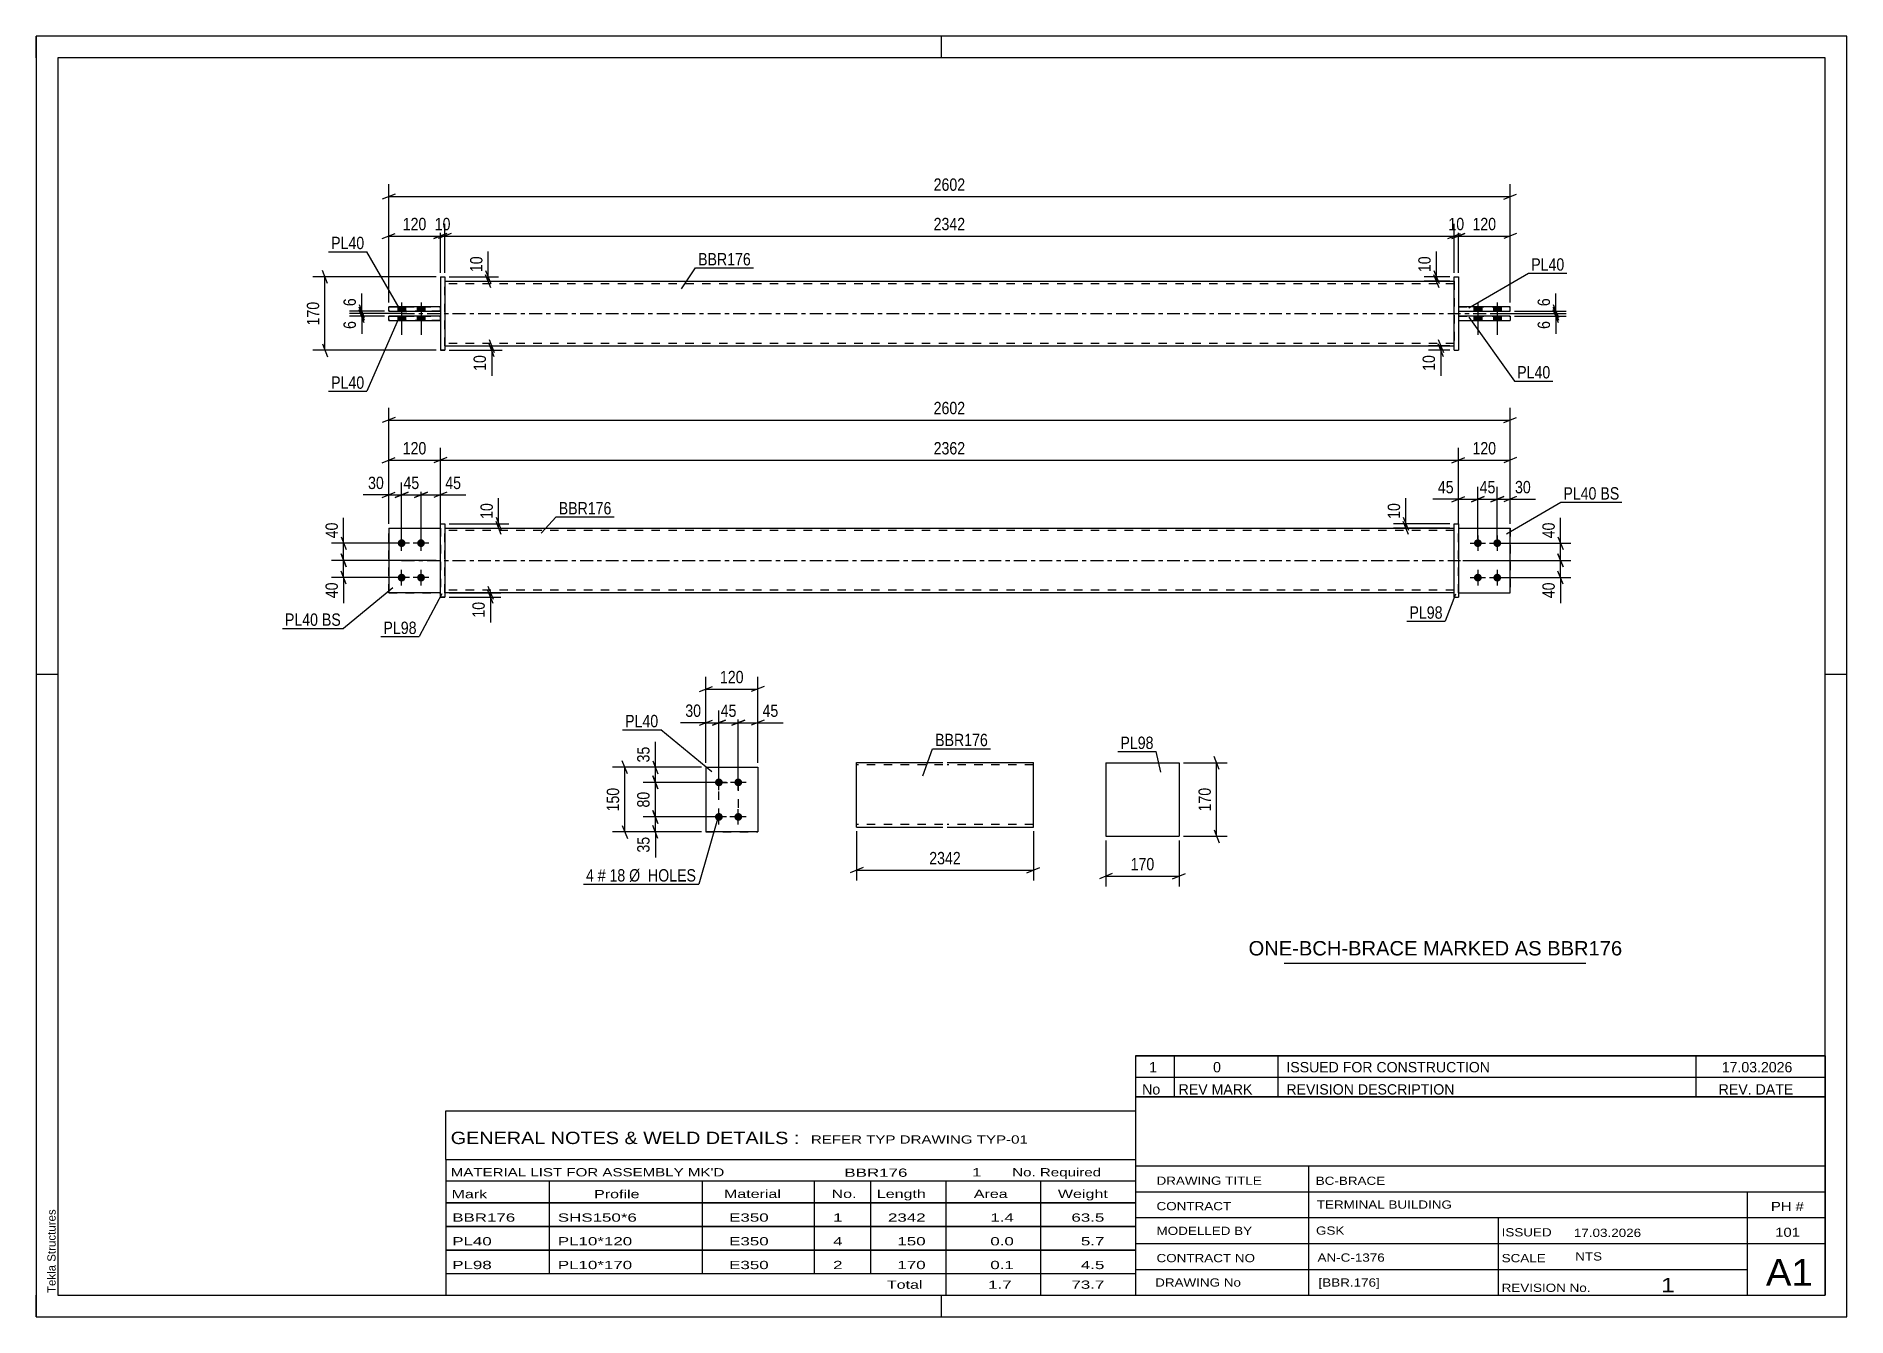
# Model space of a CAD drawing. Header units: millimetres. Extents: x 0 to 420, y 0 to 297.
import ezdxf

# ---------------------------------------------------------------- set-up
doc = ezdxf.new("R2010")
doc.units = ezdxf.units.MM
doc.linetypes.add('DXK_LINE_DOT2', pattern=[3.9198, 1.9599, -1.9599])
doc.linetypes.add('DXK_LINE_DOT3', pattern=[5.9187, 2.979, -0.9799, 0.9799, -0.9799])
doc.styles.add('Arial', font='ARIAL.TTF', dxfattribs={"height": 0.2})
doc.styles.add('Arial Narrow', font='ARIALN.TTF', dxfattribs={"height": 0.2})

# ---------------------------------------------------------------- blocks, each defined once
blk = doc.blocks.new('Unknown-580608322-1163')
at = {"color": 5, "linetype": 'Continuous'}
for p, q in [((420, 297), (0, 297)), ((0, 297), (0, 0)), ((0, 292), (0, 297)), ((210, 292), (210, 297)), ((420, 0), (420, 297)), ((415, 292), (5, 292)), ((5, 292), (5, 5)), ((415, 5), (415, 292)), ((5, 149), (0, 149)), ((420, 149), (415, 149)), ((0, 0), (0, 5)), ((5, 5), (415, 5)), ((210, 0), (210, 5)), ((0, 0), (420, 0))]:
    blk.add_line(p, q, dxfattribs=at)
at = {"color": 174, "linetype": 'Continuous', "style": 'Arial'}
blk.add_text('Tekla Structures', height=1.9102, rotation=90, dxfattribs=at).set_placement((4.5, 5.5))
blk = doc.blocks.new('Part-580608322-1769 - 1733')
at = {"color": 2, "linetype": 'Continuous'}
for p, q in [((81.76, 182.93), (93.76, 182.93)), ((81.76, 182.93), (81.76, 167.93)), ((93.76, 167.93), (81.76, 167.93)), ((81.76, 167.93), (81.76, 167.93))]:
    blk.add_line(p, q, dxfattribs=at)
at = {"color": 7, "linetype": 'DXK_LINE_DOT2'}
for p, q in [((81.76, 182.93), (93.76, 182.93)), ((93.76, 182.93), (93.76, 182.93)), ((93.76, 182.93), (93.76, 167.93)), ((81.76, 167.93), (93.76, 167.93)), ((81.76, 167.93), (81.76, 167.93))]:
    blk.add_line(p, q, dxfattribs=at)
blk = doc.blocks.new('Part-580608322-1739 - 1733')
at = {"color": 7, "linetype": 'DXK_LINE_DOT2'}
for p, q in [((329.92, 182.93), (341.92, 182.93)), ((329.92, 167.93), (329.92, 182.93)), ((329.92, 182.93), (341.92, 182.93)), ((341.92, 182.93), (341.92, 182.93)), ((341.92, 182.93), (341.92, 167.93)), ((329.92, 167.93), (329.92, 167.93)), ((329.92, 167.93), (341.92, 167.93)), ((329.92, 167.93), (341.92, 167.93))]:
    blk.add_line(p, q, dxfattribs=at)
blk = doc.blocks.new('Part-580608322-1744 - 1733')
at = {"color": 2, "linetype": 'Continuous'}
for p, q in [((329.92, 182.93), (341.92, 182.93)), ((341.92, 182.93), (341.92, 182.93)), ((341.92, 167.93), (341.92, 182.93)), ((329.92, 167.93), (341.92, 167.93))]:
    blk.add_line(p, q, dxfattribs=at)
at = {"color": 7, "linetype": 'DXK_LINE_DOT2'}
for p, q in [((329.92, 182.93), (341.92, 182.93)), ((329.92, 167.93), (329.92, 182.93)), ((329.92, 167.93), (329.92, 167.93)), ((329.92, 167.93), (341.92, 167.93))]:
    blk.add_line(p, q, dxfattribs=at)
blk = doc.blocks.new('Part-580608322-1759 - 1733')
at = {"color": 2, "linetype": 'Continuous'}
for p, q in [((93.76, 183.93), (94.76, 183.93)), ((93.76, 166.93), (93.76, 183.93)), ((94.76, 183.93), (94.76, 183.93)), ((94.76, 183.93), (94.76, 166.93)), ((93.76, 166.93), (94.76, 166.93))]:
    blk.add_line(p, q, dxfattribs=at)
at = {"color": 7, "linetype": 'DXK_LINE_DOT2'}
for p, q in [((93.76, 183.93), (94.76, 183.93)), ((94.76, 166.93), (93.76, 166.93)), ((93.76, 166.93), (93.76, 166.93)), ((94.76, 166.93), (94.76, 166.93))]:
    blk.add_line(p, q, dxfattribs=at)
blk = doc.blocks.new('Part-580608322-1764 - 1733')
at = {"color": 7, "linetype": 'DXK_LINE_DOT2'}
for p, q in [((81.76, 182.93), (93.76, 182.93)), ((81.76, 182.93), (93.76, 182.93)), ((81.76, 167.93), (81.76, 182.93)), ((93.76, 182.93), (93.76, 182.93)), ((93.76, 182.93), (93.76, 167.93)), ((81.76, 167.93), (93.76, 167.93)), ((93.76, 167.93), (81.76, 167.93)), ((81.76, 167.93), (81.76, 167.93))]:
    blk.add_line(p, q, dxfattribs=at)
blk = doc.blocks.new('Part-580608322-1774 - 1733')
at = {"color": 2, "linetype": 'Continuous'}
for p, q in [((328.92, 183.93), (329.92, 183.93)), ((328.92, 166.93), (328.92, 183.93)), ((329.92, 183.93), (329.92, 166.93)), ((328.92, 166.93), (328.92, 166.93)), ((328.92, 166.93), (329.92, 166.93))]:
    blk.add_line(p, q, dxfattribs=at)
at = {"color": 7, "linetype": 'DXK_LINE_DOT2'}
for p, q in [((328.92, 183.93), (329.92, 183.93)), ((328.92, 166.93), (329.92, 166.93))]:
    blk.add_line(p, q, dxfattribs=at)
blk = doc.blocks.new('Part-580608322-1779 - 1733')
at = {"color": 2, "linetype": 'Continuous'}
for p, q in [((94.76, 182.93), (328.92, 182.93)), ((328.92, 167.93), (94.76, 167.93))]:
    blk.add_line(p, q, dxfattribs=at)
at = {"color": 7, "linetype": 'DXK_LINE_DOT2'}
for p, q in [((94.76, 167.93), (94.76, 182.93)), ((328.92, 182.33), (94.76, 182.33)), ((328.92, 167.93), (328.92, 182.93)), ((328.92, 168.53), (94.76, 168.53))]:
    blk.add_line(p, q, dxfattribs=at)
at = {"color": 7, "linetype": 'DXK_LINE_DOT3'}
blk.add_line((84.76, 175.43), (338.92, 175.43), dxfattribs=at)
blk = doc.blocks.new('Bolt-580608322-1780 - 1733')
at = {"linetype": 'Continuous'}
for points in [[(334.42, 180.33), (334.6, 180.31), (334.78, 180.25), (334.95, 180.15), (335.09, 180.03), (335.2, 179.88), (335.27, 179.7), (335.31, 179.52), (335.31, 179.33), (335.27, 179.15), (335.2, 178.98), (335.09, 178.82), (334.95, 178.7), (334.78, 178.6), (334.6, 178.55), (334.42, 178.53), (334.23, 178.55), (334.05, 178.6), (333.89, 178.7), (333.75, 178.82), (333.64, 178.98), (333.56, 179.15), (333.52, 179.33), (333.52, 179.52), (333.56, 179.7), (333.64, 179.88), (333.75, 180.03), (333.89, 180.15), (334.05, 180.25), (334.23, 180.31)], [(338.92, 180.33), (339.1, 180.31), (339.28, 180.25), (339.45, 180.15), (339.59, 180.03), (339.7, 179.88), (339.77, 179.7), (339.81, 179.52), (339.81, 179.33), (339.77, 179.15), (339.7, 178.98), (339.59, 178.82), (339.45, 178.7), (339.28, 178.6), (339.1, 178.55), (338.92, 178.53), (338.73, 178.55), (338.55, 178.6), (338.39, 178.7), (338.25, 178.82), (338.14, 178.98), (338.06, 179.15), (338.02, 179.33), (338.02, 179.52), (338.06, 179.7), (338.14, 179.88), (338.25, 180.03), (338.39, 180.15), (338.55, 180.25), (338.73, 180.31)], [(334.42, 172.33), (334.6, 172.31), (334.78, 172.25), (334.95, 172.15), (335.09, 172.03), (335.2, 171.88), (335.27, 171.7), (335.31, 171.52), (335.31, 171.33), (335.27, 171.15), (335.2, 170.98), (335.09, 170.82), (334.95, 170.7), (334.78, 170.6), (334.6, 170.55), (334.42, 170.53), (334.23, 170.55), (334.05, 170.6), (333.89, 170.7), (333.75, 170.82), (333.64, 170.98), (333.56, 171.15), (333.52, 171.33), (333.52, 171.52), (333.56, 171.7), (333.64, 171.88), (333.75, 172.03), (333.89, 172.15), (334.05, 172.25), (334.23, 172.31)], [(338.92, 172.33), (339.1, 172.31), (339.28, 172.25), (339.45, 172.15), (339.59, 172.03), (339.7, 171.88), (339.77, 171.7), (339.81, 171.52), (339.81, 171.33), (339.77, 171.15), (339.7, 170.98), (339.59, 170.82), (339.45, 170.7), (339.28, 170.6), (339.1, 170.55), (338.92, 170.53), (338.73, 170.55), (338.55, 170.6), (338.39, 170.7), (338.25, 170.82), (338.14, 170.98), (338.06, 171.15), (338.02, 171.33), (338.02, 171.52), (338.06, 171.7), (338.14, 171.88), (338.25, 172.03), (338.39, 172.15), (338.55, 172.25), (338.73, 172.31)]]:
    blk.add_hatch(color=1, dxfattribs=at).paths.add_polyline_path(points)
at = {"color": 1, "linetype": 'Continuous'}
for p, q in [((334.42, 181.23), (334.42, 177.63)), ((338.92, 181.23), (338.92, 177.63)), ((332.62, 179.43), (336.22, 179.43)), ((337.12, 179.43), (340.72, 179.43)), ((334.42, 173.23), (334.42, 169.63)), ((338.92, 173.23), (338.92, 169.63)), ((332.62, 171.43), (336.22, 171.43)), ((337.12, 171.43), (340.72, 171.43))]:
    blk.add_line(p, q, dxfattribs=at)
blk = doc.blocks.new('Bolt-580608322-1781 - 1733')
at = {"linetype": 'Continuous'}
for points in [[(84.76, 178.53), (84.58, 178.55), (84.4, 178.6), (84.24, 178.7), (84.1, 178.82), (83.98, 178.98), (83.91, 179.15), (83.87, 179.33), (83.87, 179.52), (83.91, 179.7), (83.98, 179.88), (84.1, 180.03), (84.24, 180.15), (84.4, 180.25), (84.58, 180.31), (84.76, 180.33), (84.95, 180.31), (85.13, 180.25), (85.29, 180.15), (85.43, 180.03), (85.54, 179.88), (85.62, 179.7), (85.66, 179.52), (85.66, 179.33), (85.62, 179.15), (85.54, 178.98), (85.43, 178.82), (85.29, 178.7), (85.13, 178.6), (84.95, 178.55)], [(89.26, 178.53), (89.08, 178.55), (88.9, 178.6), (88.74, 178.7), (88.6, 178.82), (88.48, 178.98), (88.41, 179.15), (88.37, 179.33), (88.37, 179.52), (88.41, 179.7), (88.48, 179.88), (88.6, 180.03), (88.74, 180.15), (88.9, 180.25), (89.08, 180.31), (89.26, 180.33), (89.45, 180.31), (89.63, 180.25), (89.79, 180.15), (89.93, 180.03), (90.04, 179.88), (90.12, 179.7), (90.16, 179.52), (90.16, 179.33), (90.12, 179.15), (90.04, 178.98), (89.93, 178.82), (89.79, 178.7), (89.63, 178.6), (89.45, 178.55)], [(84.76, 170.53), (84.58, 170.55), (84.4, 170.6), (84.24, 170.7), (84.1, 170.82), (83.98, 170.98), (83.91, 171.15), (83.87, 171.33), (83.87, 171.52), (83.91, 171.7), (83.98, 171.88), (84.1, 172.03), (84.24, 172.15), (84.4, 172.25), (84.58, 172.31), (84.76, 172.33), (84.95, 172.31), (85.13, 172.25), (85.29, 172.15), (85.43, 172.03), (85.54, 171.88), (85.62, 171.7), (85.66, 171.52), (85.66, 171.33), (85.62, 171.15), (85.54, 170.98), (85.43, 170.82), (85.29, 170.7), (85.13, 170.6), (84.95, 170.55)], [(89.26, 170.53), (89.08, 170.55), (88.9, 170.6), (88.74, 170.7), (88.6, 170.82), (88.48, 170.98), (88.41, 171.15), (88.37, 171.33), (88.37, 171.52), (88.41, 171.7), (88.48, 171.88), (88.6, 172.03), (88.74, 172.15), (88.9, 172.25), (89.08, 172.31), (89.26, 172.33), (89.45, 172.31), (89.63, 172.25), (89.79, 172.15), (89.93, 172.03), (90.04, 171.88), (90.12, 171.7), (90.16, 171.52), (90.16, 171.33), (90.12, 171.15), (90.04, 170.98), (89.93, 170.82), (89.79, 170.7), (89.63, 170.6), (89.45, 170.55)]]:
    blk.add_hatch(color=1, dxfattribs=at).paths.add_polyline_path(points)
at = {"color": 1, "linetype": 'Continuous'}
for p, q in [((84.76, 177.63), (84.76, 181.23)), ((89.26, 177.63), (89.26, 181.23)), ((86.56, 179.43), (82.96, 179.43)), ((91.06, 179.43), (87.46, 179.43)), ((84.76, 169.63), (84.76, 173.23)), ((89.26, 169.63), (89.26, 173.23)), ((86.56, 171.43), (82.96, 171.43)), ((91.06, 171.43), (87.46, 171.43))]:
    blk.add_line(p, q, dxfattribs=at)
blk = doc.blocks.new('Bolt-580608322-1399 - 1390')
at = {"linetype": 'Continuous'}
for points in [[(335.32, 234.26), (333.52, 234.26), (333.52, 233.26), (335.32, 233.26)], [(335.32, 234.26), (333.52, 234.26), (333.52, 233.26), (335.32, 233.26)], [(335.32, 232.06), (333.52, 232.06), (333.52, 231.06), (335.32, 231.06)], [(335.32, 232.06), (333.52, 232.06), (333.52, 231.06), (335.32, 231.06)], [(339.82, 234.26), (338.02, 234.26), (338.02, 233.26), (339.82, 233.26)], [(339.82, 234.26), (338.02, 234.26), (338.02, 233.26), (339.82, 233.26)], [(339.82, 232.06), (338.02, 232.06), (338.02, 231.06), (339.82, 231.06)], [(339.82, 232.06), (338.02, 232.06), (338.02, 231.06), (339.82, 231.06)]]:
    blk.add_hatch(color=1, dxfattribs=at).paths.add_polyline_path(points)
at = {"color": 1, "linetype": 'Continuous'}
for p, q in [((334.42, 235.26), (334.42, 227.76)), ((334.42, 235.26), (334.42, 227.76)), ((338.92, 235.26), (338.92, 227.76)), ((338.92, 235.26), (338.92, 227.76)), ((333.52, 234.26), (333.52, 233.26)), ((333.52, 234.26), (333.52, 233.26)), ((333.52, 232.06), (333.52, 231.06)), ((333.52, 232.06), (333.52, 231.06)), ((335.32, 234.26), (335.32, 233.26)), ((335.32, 234.26), (335.32, 233.26)), ((335.32, 232.06), (335.32, 231.06)), ((335.32, 232.06), (335.32, 231.06)), ((338.02, 234.26), (338.02, 233.26)), ((338.02, 234.26), (338.02, 233.26)), ((338.02, 232.06), (338.02, 231.06)), ((338.02, 232.06), (338.02, 231.06)), ((339.82, 234.26), (339.82, 233.26)), ((339.82, 234.26), (339.82, 233.26)), ((339.82, 232.06), (339.82, 231.06)), ((339.82, 232.06), (339.82, 231.06))]:
    blk.add_line(p, q, dxfattribs=at)
blk = doc.blocks.new('Bolt-580608322-1398 - 1390')
at = {"linetype": 'Continuous'}
for points in [[(83.86, 233.26), (85.66, 233.26), (85.66, 234.26), (83.86, 234.26)], [(83.86, 233.26), (85.66, 233.26), (85.66, 234.26), (83.86, 234.26)], [(83.86, 231.06), (85.66, 231.06), (85.66, 232.06), (83.86, 232.06)], [(83.86, 231.06), (85.66, 231.06), (85.66, 232.06), (83.86, 232.06)], [(88.36, 233.26), (90.16, 233.26), (90.16, 234.26), (88.36, 234.26)], [(88.36, 233.26), (90.16, 233.26), (90.16, 234.26), (88.36, 234.26)], [(88.36, 231.06), (90.16, 231.06), (90.16, 232.06), (88.36, 232.06)], [(88.36, 231.06), (90.16, 231.06), (90.16, 232.06), (88.36, 232.06)]]:
    blk.add_hatch(color=1, dxfattribs=at).paths.add_polyline_path(points)
at = {"color": 1, "linetype": 'Continuous'}
for p, q in [((84.76, 235.26), (84.76, 227.76)), ((84.76, 235.26), (84.76, 227.76)), ((89.26, 235.26), (89.26, 227.76)), ((89.26, 235.26), (89.26, 227.76)), ((83.86, 234.26), (83.86, 233.26)), ((83.86, 234.26), (83.86, 233.26)), ((83.86, 232.06), (83.86, 231.06)), ((83.86, 232.06), (83.86, 231.06)), ((85.66, 234.26), (85.66, 233.26)), ((85.66, 234.26), (85.66, 233.26)), ((85.66, 232.06), (85.66, 231.06)), ((85.66, 232.06), (85.66, 231.06)), ((88.36, 234.26), (88.36, 233.26)), ((88.36, 234.26), (88.36, 233.26)), ((88.36, 232.06), (88.36, 231.06)), ((88.36, 232.06), (88.36, 231.06)), ((90.16, 234.26), (90.16, 233.26)), ((90.16, 234.26), (90.16, 233.26)), ((90.16, 232.06), (90.16, 231.06)), ((90.16, 232.06), (90.16, 231.06))]:
    blk.add_line(p, q, dxfattribs=at)
blk = doc.blocks.new('Part-580608322-1441 - 1390')
at = {"color": 2, "linetype": 'Continuous'}
for p, q in [((93.76, 232.06), (81.76, 232.06)), ((81.76, 231.06), (81.76, 232.06)), ((81.76, 231.06), (93.76, 231.06)), ((81.76, 231.06), (81.76, 231.06))]:
    blk.add_line(p, q, dxfattribs=at)
at = {"color": 7, "linetype": 'DXK_LINE_DOT2'}
for p, q in [((81.76, 232.06), (93.76, 232.06)), ((93.76, 231.06), (81.76, 231.06)), ((93.76, 231.06), (93.76, 232.06))]:
    blk.add_line(p, q, dxfattribs=at)
blk = doc.blocks.new('Part-580608322-1425 - 1390')
at = {"color": 2, "linetype": 'Continuous'}
for p, q in [((94.76, 240.16), (328.92, 240.16)), ((94.76, 225.16), (328.92, 225.16))]:
    blk.add_line(p, q, dxfattribs=at)
at = {"color": 7, "linetype": 'DXK_LINE_DOT2'}
for p, q in [((94.76, 225.16), (94.76, 240.16)), ((328.92, 239.56), (94.76, 239.56)), ((328.92, 240.16), (328.92, 225.16)), ((328.92, 225.76), (94.76, 225.76))]:
    blk.add_line(p, q, dxfattribs=at)
at = {"color": 7, "linetype": 'DXK_LINE_DOT3'}
blk.add_line((84.76, 232.66), (338.92, 232.66), dxfattribs=at)
blk = doc.blocks.new('Part-580608322-1426 - 1390')
at = {"color": 2, "linetype": 'Continuous'}
for p, q in [((328.92, 241.16), (328.92, 241.16)), ((328.92, 224.16), (328.92, 241.16)), ((328.92, 241.16), (329.92, 241.16)), ((329.92, 241.16), (329.92, 241.16)), ((329.92, 241.16), (329.92, 224.16)), ((328.92, 224.16), (329.92, 224.16)), ((328.92, 224.16), (328.92, 224.16)), ((329.92, 224.16), (329.92, 224.16))]:
    blk.add_line(p, q, dxfattribs=at)
at = {"color": 7, "linetype": 'DXK_LINE_DOT2'}
for p, q in [((328.92, 241.16), (329.92, 241.16)), ((328.92, 224.16), (329.92, 224.16)), ((329.92, 224.16), (329.92, 224.16))]:
    blk.add_line(p, q, dxfattribs=at)
blk = doc.blocks.new('Part-580608322-1446 - 1390')
at = {"color": 2, "linetype": 'Continuous'}
for p, q in [((93.76, 234.26), (81.76, 234.26)), ((81.76, 233.26), (81.76, 234.26)), ((81.76, 233.26), (93.76, 233.26)), ((81.76, 233.26), (81.76, 233.26))]:
    blk.add_line(p, q, dxfattribs=at)
at = {"color": 7, "linetype": 'DXK_LINE_DOT2'}
for p, q in [((81.76, 234.26), (93.76, 234.26)), ((93.76, 233.26), (81.76, 233.26)), ((93.76, 233.26), (93.76, 234.26))]:
    blk.add_line(p, q, dxfattribs=at)
blk = doc.blocks.new('Part-580608322-1447 - 1390')
at = {"color": 2, "linetype": 'Continuous'}
for p, q in [((93.76, 241.16), (94.76, 241.16)), ((93.76, 241.16), (93.76, 224.16)), ((94.76, 241.16), (94.76, 241.16)), ((94.76, 241.16), (94.76, 224.16)), ((94.76, 224.16), (93.76, 224.16)), ((93.76, 224.16), (93.76, 224.16))]:
    blk.add_line(p, q, dxfattribs=at)
at = {"color": 7, "linetype": 'DXK_LINE_DOT2'}
for p, q in [((93.76, 241.16), (94.76, 241.16)), ((93.76, 224.16), (94.76, 224.16)), ((93.76, 224.16), (93.76, 224.16))]:
    blk.add_line(p, q, dxfattribs=at)
blk = doc.blocks.new('Part-580608322-1452 - 1390')
at = {"color": 2, "linetype": 'Continuous'}
for p, q in [((341.92, 234.26), (329.92, 234.26)), ((329.92, 233.26), (341.92, 233.26)), ((341.92, 233.26), (341.92, 234.26))]:
    blk.add_line(p, q, dxfattribs=at)
at = {"color": 7, "linetype": 'DXK_LINE_DOT2'}
for p, q in [((329.92, 234.26), (329.92, 233.26)), ((329.92, 234.26), (341.92, 234.26)), ((329.92, 233.26), (341.92, 233.26))]:
    blk.add_line(p, q, dxfattribs=at)
blk = doc.blocks.new('Part-580608322-1457 - 1390')
at = {"color": 2, "linetype": 'Continuous'}
for p, q in [((341.92, 232.06), (329.92, 232.06)), ((329.92, 231.06), (341.92, 231.06)), ((341.92, 232.06), (341.92, 231.06))]:
    blk.add_line(p, q, dxfattribs=at)
at = {"color": 7, "linetype": 'DXK_LINE_DOT2'}
for p, q in [((329.92, 232.06), (329.92, 231.06)), ((329.92, 232.06), (341.92, 232.06)), ((329.92, 231.06), (341.92, 231.06))]:
    blk.add_line(p, q, dxfattribs=at)
blk = doc.blocks.new('Part-580608322-2112 - 2105')
at = {"color": 2, "linetype": 'Continuous'}
for p, q in [((155.36, 127.44), (167.36, 127.44)), ((155.36, 127.44), (155.36, 112.44)), ((167.36, 127.44), (167.36, 127.44)), ((167.36, 127.44), (167.36, 112.44)), ((167.36, 112.44), (155.36, 112.44)), ((155.36, 112.44), (155.36, 112.44))]:
    blk.add_line(p, q, dxfattribs=at)
at = {"color": 7, "linetype": 'DXK_LINE_DOT2'}
for p, q in [((155.36, 127.44), (167.36, 127.44)), ((167.36, 127.44), (167.36, 127.44)), ((155.36, 112.44), (167.36, 112.44))]:
    blk.add_line(p, q, dxfattribs=at)
blk = doc.blocks.new('Bolt-580608322-2145 - 2105')
at = {"linetype": 'Continuous'}
for points in [[(158.36, 124.84), (158.54, 124.82), (158.72, 124.76), (158.88, 124.67), (159.02, 124.54), (159.13, 124.39), (159.21, 124.22), (159.25, 124.04), (159.25, 123.85), (159.21, 123.66), (159.13, 123.49), (159.02, 123.34), (158.88, 123.21), (158.72, 123.12), (158.54, 123.06), (158.36, 123.04), (158.17, 123.06), (157.99, 123.12), (157.83, 123.21), (157.69, 123.34), (157.58, 123.49), (157.5, 123.66), (157.46, 123.85), (157.46, 124.04), (157.5, 124.22), (157.58, 124.39), (157.69, 124.54), (157.83, 124.67), (157.99, 124.76), (158.17, 124.82)], [(162.86, 124.84), (163.04, 124.82), (163.22, 124.76), (163.38, 124.67), (163.52, 124.54), (163.63, 124.39), (163.71, 124.22), (163.75, 124.04), (163.75, 123.85), (163.71, 123.66), (163.63, 123.49), (163.52, 123.34), (163.38, 123.21), (163.22, 123.12), (163.04, 123.06), (162.86, 123.04), (162.67, 123.06), (162.49, 123.12), (162.33, 123.21), (162.19, 123.34), (162.08, 123.49), (162, 123.66), (161.96, 123.85), (161.96, 124.04), (162, 124.22), (162.08, 124.39), (162.19, 124.54), (162.33, 124.67), (162.49, 124.76), (162.67, 124.82)], [(158.36, 116.84), (158.54, 116.82), (158.72, 116.76), (158.88, 116.67), (159.02, 116.54), (159.13, 116.39), (159.21, 116.22), (159.25, 116.04), (159.25, 115.85), (159.21, 115.66), (159.13, 115.49), (159.02, 115.34), (158.88, 115.21), (158.72, 115.12), (158.54, 115.06), (158.36, 115.04), (158.17, 115.06), (157.99, 115.12), (157.83, 115.21), (157.69, 115.34), (157.58, 115.49), (157.5, 115.66), (157.46, 115.85), (157.46, 116.04), (157.5, 116.22), (157.58, 116.39), (157.69, 116.54), (157.83, 116.67), (157.99, 116.76), (158.17, 116.82)], [(162.86, 116.84), (163.04, 116.82), (163.22, 116.76), (163.38, 116.67), (163.52, 116.54), (163.63, 116.39), (163.71, 116.22), (163.75, 116.04), (163.75, 115.85), (163.71, 115.66), (163.63, 115.49), (163.52, 115.34), (163.38, 115.21), (163.22, 115.12), (163.04, 115.06), (162.86, 115.04), (162.67, 115.06), (162.49, 115.12), (162.33, 115.21), (162.19, 115.34), (162.08, 115.49), (162, 115.66), (161.96, 115.85), (161.96, 116.04), (162, 116.22), (162.08, 116.39), (162.19, 116.54), (162.33, 116.67), (162.49, 116.76), (162.67, 116.82)]]:
    blk.add_hatch(color=1, dxfattribs=at).paths.add_polyline_path(points)
at = {"color": 1, "linetype": 'Continuous'}
for p, q in [((160.16, 123.94), (156.56, 123.94)), ((158.36, 122.14), (158.36, 125.74)), ((164.66, 123.94), (161.06, 123.94)), ((162.86, 122.14), (162.86, 125.74)), ((158.36, 114.14), (158.36, 117.74)), ((162.86, 114.14), (162.86, 117.74)), ((160.16, 115.94), (156.56, 115.94)), ((164.66, 115.94), (161.06, 115.94))]:
    blk.add_line(p, q, dxfattribs=at)
blk = doc.blocks.new('Part-580608322-2275 - 2269')
at = {"color": 2, "linetype": 'Continuous'}
for p, q in [((248.12, 128.44), (248.12, 111.44)), ((248.12, 128.44), (265.12, 128.44)), ((265.12, 128.44), (265.12, 111.44)), ((248.12, 111.44), (265.12, 111.44))]:
    blk.add_line(p, q, dxfattribs=at)
blk = doc.blocks.new('Part-580608322-2301 - 2294')
at = {"color": 2, "linetype": 'Continuous'}
for p, q in [((190.32, 114.79), (190.32, 128.59)), ((190.32, 128.59), (210.32, 128.59)), ((211.32, 128.59), (231.32, 128.59)), ((231.32, 113.59), (231.32, 128.59)), ((190.32, 113.94), (190.32, 114.79)), ((190.32, 113.68), (190.32, 113.94)), ((190.32, 113.59), (190.32, 113.68)), ((190.32, 113.59), (210.32, 113.59)), ((211.32, 113.59), (231.32, 113.59))]:
    blk.add_line(p, q, dxfattribs=at)
at = {"color": 7, "linetype": 'DXK_LINE_DOT2'}
for p, q in [((210.32, 127.99), (190.32, 127.99)), ((231.32, 127.99), (211.32, 127.99)), ((190.32, 114.33), (190.32, 114.79)), ((190.32, 113.94), (190.32, 114.56)), ((190.32, 114.19), (190.32, 114.23)), ((190.32, 114.19), (190.32, 114.23)), ((210.32, 114.19), (190.32, 114.19)), ((231.32, 114.19), (211.32, 114.19)), ((231.32, 114.19), (231.32, 114.23))]:
    blk.add_line(p, q, dxfattribs=at)
blk = doc.blocks.new('Rectangle-580608322-2255 - 2105')
at = {"color": 1, "linetype": 'DXK_LINE_DOT2'}
blk.add_lwpolyline([(158.36, 123.94), (162.86, 123.94), (162.86, 115.94), (158.36, 115.94), (158.36, 123.94)], close=True, dxfattribs=at)
blk = doc.blocks.new('StraightDimension-580608322-1955 - 1733')
at = {"color": 7, "linetype": 'Continuous'}
for p, q in [((70.72, 180.93), (71.92, 177.93)), ((83.76, 179.43), (68.47, 179.43)), ((71.92, 173.93), (70.72, 176.93)), ((71.32, 175.43), (71.32, 179.43)), ((92.76, 175.43), (68.47, 175.43))]:
    blk.add_line(p, q, dxfattribs=at)
at = {"color": 0}
blk.add_wipeout([(70.57, 184.81), (66.37, 184.81), (66.37, 179.95), (70.57, 179.95)], dxfattribs=at)
at = {"color": 7, "linetype": 'Continuous'}
blk.add_line((71.32, 179.43), (71.32, 185.33), dxfattribs=at)
blk.add_line((71.32, 179.43), (71.32, 185.33), dxfattribs=at)
at = {"color": 3, "style": 'Arial Narrow'}
blk.add_text('40', height=2.863, rotation=90.0002, dxfattribs=at).set_placement((69.97, 180.55))
blk = doc.blocks.new('StraightDimension-580608322-1827 - 1733')
at = {"color": 7, "linetype": 'Continuous'}
for p, q in [((332.92, 189.04), (335.92, 190.24)), ((334.42, 180.43), (334.42, 192.49)), ((334.42, 189.64), (338.92, 189.64)), ((340.42, 190.24), (337.42, 189.04)), ((338.92, 180.43), (338.92, 192.49))]:
    blk.add_line(p, q, dxfattribs=at)
at = {"color": 0}
blk.add_wipeout([(339.1, 190.39), (339.1, 194.59), (334.24, 194.59), (334.24, 190.39)], dxfattribs=at)
at = {"color": 3, "style": 'Arial Narrow'}
blk.add_text('45', height=2.863, dxfattribs=at).set_placement((334.84, 190.99))
blk = doc.blocks.new('StraightDimension-580608322-1784 - 1733')
at = {"color": 7, "linetype": 'Continuous'}
for p, q in [((104.79, 169.43), (105.99, 166.43)), ((105.99, 165.43), (104.79, 168.43)), ((95.76, 167.93), (107.79, 167.93)), ((95.76, 166.93), (107.79, 166.93)), ((105.39, 166.93), (105.39, 167.93))]:
    blk.add_line(p, q, dxfattribs=at)
at = {"color": 0}
blk.add_wipeout([(104.64, 166.4), (100.44, 166.4), (100.44, 161.55), (104.64, 161.55)], dxfattribs=at)
at = {"color": 7, "linetype": 'Continuous'}
blk.add_line((105.39, 166.93), (105.39, 161.02), dxfattribs=at)
blk.add_line((105.39, 166.93), (105.39, 161.02), dxfattribs=at)
at = {"color": 3, "style": 'Arial Narrow'}
blk.add_text('10', height=2.863, rotation=90.0002, dxfattribs=at).set_placement((104.04, 162.15))
blk = doc.blocks.new('StraightDimension-580608322-1857 - 1733')
at = {"color": 7, "linetype": 'Continuous'}
for p, q in [((81.76, 183.93), (81.76, 210.83)), ((341.92, 183.93), (341.92, 210.83)), ((83.26, 208.58), (80.26, 207.38)), ((81.76, 207.98), (341.92, 207.98)), ((340.42, 207.38), (343.42, 208.58))]:
    blk.add_line(p, q, dxfattribs=at)
at = {"color": 0}
blk.add_wipeout([(216.1, 208.73), (216.1, 212.93), (207.58, 212.93), (207.58, 208.73)], dxfattribs=at)
at = {"color": 3, "style": 'Arial Narrow'}
blk.add_text('2602', height=2.863, dxfattribs=at).set_placement((208.18, 209.33))
blk = doc.blocks.new('StraightDimension-580608322-1793 - 1733')
at = {"color": 7, "linetype": 'Continuous'}
for p, q in [((106.67, 185.43), (107.87, 182.43)), ((95.76, 183.93), (109.67, 183.93)), ((95.76, 182.93), (109.67, 182.93)), ((107.87, 181.43), (106.67, 184.43)), ((107.27, 182.93), (107.27, 183.93))]:
    blk.add_line(p, q, dxfattribs=at)
at = {"color": 0}
blk.add_wipeout([(106.52, 189.31), (102.32, 189.31), (102.32, 184.45), (106.52, 184.45)], dxfattribs=at)
at = {"color": 7, "linetype": 'Continuous'}
blk.add_line((107.27, 183.93), (107.27, 189.83), dxfattribs=at)
blk.add_line((107.27, 183.93), (107.27, 189.83), dxfattribs=at)
at = {"color": 3, "style": 'Arial Narrow'}
blk.add_text('10', height=2.863, rotation=90.0002, dxfattribs=at).set_placement((105.92, 185.05))
blk = doc.blocks.new('StraightDimension-580608322-1930 - 1733')
at = {"color": 7, "linetype": 'Continuous'}
for p, q in [((80.26, 198.06), (83.26, 199.26)), ((81.76, 183.93), (81.76, 201.51)), ((81.76, 198.66), (93.76, 198.66)), ((95.26, 199.26), (92.26, 198.06)), ((93.76, 176.43), (93.76, 201.51))]:
    blk.add_line(p, q, dxfattribs=at)
at = {"color": 0}
blk.add_wipeout([(91.11, 199.41), (91.11, 203.61), (84.42, 203.61), (84.42, 199.41)], dxfattribs=at)
at = {"color": 3, "style": 'Arial Narrow'}
blk.add_text('120', height=2.863, dxfattribs=at).set_placement((85.02, 200.01))
blk = doc.blocks.new('StraightDimension-580608322-1802 - 1733')
at = {"color": 7, "linetype": 'Continuous'}
for p, q in [((317.12, 185.43), (318.32, 182.43)), ((327.92, 183.93), (314.87, 183.93)), ((327.92, 182.93), (314.87, 182.93)), ((318.32, 181.43), (317.12, 184.43)), ((317.72, 182.93), (317.72, 183.93))]:
    blk.add_line(p, q, dxfattribs=at)
at = {"color": 0}
blk.add_wipeout([(316.97, 189.31), (312.77, 189.31), (312.77, 184.45), (316.97, 184.45)], dxfattribs=at)
at = {"color": 7, "linetype": 'Continuous'}
blk.add_line((317.72, 183.93), (317.72, 189.83), dxfattribs=at)
blk.add_line((317.72, 183.93), (317.72, 189.83), dxfattribs=at)
at = {"color": 3, "style": 'Arial Narrow'}
blk.add_text('10', height=2.863, rotation=90.0002, dxfattribs=at).set_placement((316.37, 185.05))
blk = doc.blocks.new('StraightDimension-580608322-1811 - 1733')
at = {"color": 7, "linetype": 'Continuous'}
for p, q in [((328.42, 189.04), (331.42, 190.24)), ((329.92, 183.93), (329.92, 192.49)), ((329.92, 189.64), (334.42, 189.64)), ((335.92, 190.24), (332.92, 189.04)), ((334.42, 180.43), (334.42, 192.49))]:
    blk.add_line(p, q, dxfattribs=at)
at = {"color": 0}
blk.add_wipeout([(329.39, 190.39), (329.39, 194.59), (324.54, 194.59), (324.54, 190.39)], dxfattribs=at)
at = {"color": 7, "linetype": 'Continuous'}
blk.add_line((329.92, 189.64), (324.01, 189.64), dxfattribs=at)
blk.add_line((329.92, 189.64), (324.01, 189.64), dxfattribs=at)
at = {"color": 3, "style": 'Arial Narrow'}
blk.add_text('45', height=2.863, dxfattribs=at).set_placement((325.14, 190.99))
blk = doc.blocks.new('StraightDimension-580608322-1840 - 1733')
at = {"color": 7, "linetype": 'Continuous'}
for p, q in [((337.42, 189.04), (340.42, 190.24)), ((338.92, 180.43), (338.92, 192.49)), ((338.92, 189.64), (341.92, 189.64)), ((343.42, 190.24), (340.42, 189.04)), ((341.92, 183.93), (341.92, 192.49))]:
    blk.add_line(p, q, dxfattribs=at)
at = {"color": 0}
blk.add_wipeout([(347.3, 190.39), (347.3, 194.59), (342.44, 194.59), (342.44, 190.39)], dxfattribs=at)
at = {"color": 7, "linetype": 'Continuous'}
blk.add_line((341.92, 189.64), (347.82, 189.64), dxfattribs=at)
blk.add_line((341.92, 189.64), (347.82, 189.64), dxfattribs=at)
at = {"color": 3, "style": 'Arial Narrow'}
blk.add_text('30', height=2.863, dxfattribs=at).set_placement((343.04, 190.99))
blk = doc.blocks.new('StraightDimension-580608322-1877 - 1733')
at = {"color": 7, "linetype": 'Continuous'}
for p, q in [((353, 176.93), (354.2, 173.93)), ((330.92, 175.43), (356, 175.43)), ((354.2, 169.93), (353, 172.93)), ((353.6, 171.43), (353.6, 175.43)), ((339.92, 171.43), (356, 171.43))]:
    blk.add_line(p, q, dxfattribs=at)
at = {"color": 0}
blk.add_wipeout([(352.85, 170.9), (348.65, 170.9), (348.65, 166.05), (352.85, 166.05)], dxfattribs=at)
at = {"color": 7, "linetype": 'Continuous'}
blk.add_line((353.6, 171.43), (353.6, 165.52), dxfattribs=at)
blk.add_line((353.6, 171.43), (353.6, 165.52), dxfattribs=at)
at = {"color": 3, "style": 'Arial Narrow'}
blk.add_text('40', height=2.863, rotation=90.0002, dxfattribs=at).set_placement((352.25, 166.65))
blk = doc.blocks.new('StraightDimension-580608322-1886 - 1733')
at = {"color": 7, "linetype": 'Continuous'}
for p, q in [((353, 180.93), (354.2, 177.93)), ((339.92, 179.43), (356, 179.43)), ((354.2, 173.93), (353, 176.93)), ((353.6, 175.43), (353.6, 179.43)), ((330.92, 175.43), (356, 175.43))]:
    blk.add_line(p, q, dxfattribs=at)
at = {"color": 0}
blk.add_wipeout([(352.85, 184.81), (348.65, 184.81), (348.65, 179.95), (352.85, 179.95)], dxfattribs=at)
at = {"color": 7, "linetype": 'Continuous'}
blk.add_line((353.6, 179.43), (353.6, 185.33), dxfattribs=at)
blk.add_line((353.6, 179.43), (353.6, 185.33), dxfattribs=at)
at = {"color": 3, "style": 'Arial Narrow'}
blk.add_text('40', height=2.863, rotation=90.0002, dxfattribs=at).set_placement((352.25, 180.55))
blk = doc.blocks.new('StraightDimension-580608322-1896 - 1733')
at = {"color": 7, "linetype": 'Continuous'}
for p, q in [((328.42, 198.06), (331.42, 199.26)), ((329.92, 183.93), (329.92, 201.51)), ((329.92, 198.66), (341.92, 198.66)), ((343.42, 199.26), (340.42, 198.06)), ((341.92, 183.93), (341.92, 201.51))]:
    blk.add_line(p, q, dxfattribs=at)
at = {"color": 0}
blk.add_wipeout([(339.26, 199.41), (339.26, 203.61), (332.57, 203.61), (332.57, 199.41)], dxfattribs=at)
at = {"color": 3, "style": 'Arial Narrow'}
blk.add_text('120', height=2.863, dxfattribs=at).set_placement((333.17, 200.01))
blk = doc.blocks.new('StraightDimension-580608322-1915 - 1733')
at = {"color": 7, "linetype": 'Continuous'}
for p, q in [((95.26, 199.26), (92.26, 198.06)), ((93.76, 176.43), (93.76, 201.51)), ((93.76, 198.66), (329.92, 198.66)), ((328.42, 198.06), (331.42, 199.26)), ((329.92, 183.93), (329.92, 201.51))]:
    blk.add_line(p, q, dxfattribs=at)
at = {"color": 0}
blk.add_wipeout([(216.1, 199.41), (216.1, 203.61), (207.58, 203.61), (207.58, 199.41)], dxfattribs=at)
at = {"color": 3, "style": 'Arial Narrow'}
blk.add_text('2362', height=2.863, dxfattribs=at).set_placement((208.18, 200.01))
blk = doc.blocks.new('StraightDimension-580608322-1946 - 1733')
at = {"color": 7, "linetype": 'Continuous'}
for p, q in [((70.72, 176.93), (71.92, 173.93)), ((92.76, 175.43), (68.47, 175.43)), ((71.92, 169.93), (70.72, 172.93)), ((71.32, 171.43), (71.32, 175.43)), ((83.76, 171.43), (68.47, 171.43))]:
    blk.add_line(p, q, dxfattribs=at)
at = {"color": 0}
blk.add_wipeout([(70.57, 170.9), (66.37, 170.9), (66.37, 166.05), (70.57, 166.05)], dxfattribs=at)
at = {"color": 7, "linetype": 'Continuous'}
blk.add_line((71.32, 171.43), (71.32, 165.52), dxfattribs=at)
blk.add_line((71.32, 171.43), (71.32, 165.52), dxfattribs=at)
at = {"color": 3, "style": 'Arial Narrow'}
blk.add_text('40', height=2.863, rotation=90.0002, dxfattribs=at).set_placement((69.97, 166.65))
blk = doc.blocks.new('StraightDimension-580608322-1965 - 1733')
at = {"color": 7, "linetype": 'Continuous'}
for p, q in [((89.26, 180.43), (89.26, 193.48)), ((93.76, 183.93), (93.76, 193.48)), ((87.76, 190.03), (90.76, 191.23)), ((89.26, 190.63), (93.76, 190.63)), ((95.26, 191.23), (92.26, 190.03))]:
    blk.add_line(p, q, dxfattribs=at)
at = {"color": 0}
blk.add_wipeout([(99.15, 191.38), (99.15, 195.58), (94.29, 195.58), (94.29, 191.38)], dxfattribs=at)
at = {"color": 7, "linetype": 'Continuous'}
blk.add_line((93.76, 190.63), (99.67, 190.63), dxfattribs=at)
blk.add_line((93.76, 190.63), (99.67, 190.63), dxfattribs=at)
at = {"color": 3, "style": 'Arial Narrow'}
blk.add_text('45', height=2.863, dxfattribs=at).set_placement((94.89, 191.98))
blk = doc.blocks.new('StraightDimension-580608322-1982 - 1733')
at = {"color": 7, "linetype": 'Continuous'}
for p, q in [((84.76, 180.43), (84.76, 193.48)), ((89.26, 180.43), (89.26, 193.48)), ((83.26, 190.03), (86.26, 191.23)), ((84.76, 190.63), (89.26, 190.63)), ((90.76, 191.23), (87.76, 190.03))]:
    blk.add_line(p, q, dxfattribs=at)
at = {"color": 0}
blk.add_wipeout([(89.44, 191.38), (89.44, 195.58), (84.59, 195.58), (84.59, 191.38)], dxfattribs=at)
at = {"color": 3, "style": 'Arial Narrow'}
blk.add_text('45', height=2.863, dxfattribs=at).set_placement((85.19, 191.98))
blk = doc.blocks.new('StraightDimension-580608322-1995 - 1733')
at = {"color": 7, "linetype": 'Continuous'}
for p, q in [((81.76, 183.93), (81.76, 193.48)), ((84.76, 180.43), (84.76, 193.48)), ((80.26, 190.03), (83.26, 191.23)), ((81.76, 190.63), (84.76, 190.63)), ((86.26, 191.23), (83.26, 190.03))]:
    blk.add_line(p, q, dxfattribs=at)
at = {"color": 0}
blk.add_wipeout([(81.24, 191.38), (81.24, 195.58), (76.38, 195.58), (76.38, 191.38)], dxfattribs=at)
at = {"color": 7, "linetype": 'Continuous'}
blk.add_line((81.76, 190.63), (75.86, 190.63), dxfattribs=at)
blk.add_line((81.76, 190.63), (75.86, 190.63), dxfattribs=at)
at = {"color": 3, "style": 'Arial Narrow'}
blk.add_text('30', height=2.863, dxfattribs=at).set_placement((76.98, 191.98))
blk = doc.blocks.new('StraightDimension-580608322-1676 - 1390')
at = {"color": 7, "linetype": 'Continuous'}
for p, q in [((86.01, 232.66), (72.65, 232.66)), ((80.76, 232.06), (72.65, 232.06)), ((74.9, 234.16), (76.1, 231.16)), ((76.1, 230.56), (74.9, 233.56)), ((75.5, 232.06), (75.5, 232.66))]:
    blk.add_line(p, q, dxfattribs=at)
at = {"color": 0}
blk.add_wipeout([(74.75, 231.54), (70.55, 231.54), (70.55, 228.51), (74.75, 228.51)], dxfattribs=at)
at = {"color": 7, "linetype": 'Continuous'}
blk.add_line((75.5, 232.06), (75.5, 227.98), dxfattribs=at)
blk.add_line((75.5, 232.06), (75.5, 227.98), dxfattribs=at)
at = {"color": 3, "style": 'Arial Narrow'}
blk.add_text('6', height=2.86, rotation=90.0002, dxfattribs=at).set_placement((74.15, 229.11))
blk = doc.blocks.new('StraightDimension-580608322-1656 - 1390')
at = {"color": 7, "linetype": 'Continuous'}
for p, q in [((337.67, 232.66), (354.9, 232.66)), ((342.92, 233.26), (354.9, 233.26)), ((351.9, 234.76), (353.1, 231.76)), ((353.1, 231.16), (351.9, 234.16)), ((352.5, 232.66), (352.5, 233.26))]:
    blk.add_line(p, q, dxfattribs=at)
at = {"color": 0}
blk.add_wipeout([(351.75, 236.82), (347.55, 236.82), (347.55, 233.79), (351.75, 233.79)], dxfattribs=at)
at = {"color": 7, "linetype": 'Continuous'}
blk.add_line((352.5, 233.26), (352.5, 237.34), dxfattribs=at)
blk.add_line((352.5, 233.26), (352.5, 237.34), dxfattribs=at)
at = {"color": 3, "style": 'Arial Narrow'}
blk.add_text('6', height=2.86, rotation=90.0002, dxfattribs=at).set_placement((351.15, 234.39))
blk = doc.blocks.new('StraightDimension-580608322-1459 - 1390')
at = {"color": 7, "linetype": 'Continuous'}
for p, q in [((327.92, 225.16), (322.97, 225.16)), ((327.92, 224.16), (322.97, 224.16)), ((325.22, 226.66), (326.42, 223.66)), ((326.42, 222.66), (325.22, 225.66)), ((325.82, 224.16), (325.82, 225.16))]:
    blk.add_line(p, q, dxfattribs=at)
at = {"color": 0}
blk.add_wipeout([(325.07, 223.64), (320.87, 223.64), (320.87, 218.78), (325.07, 218.78)], dxfattribs=at)
at = {"color": 7, "linetype": 'Continuous'}
blk.add_line((325.82, 224.16), (325.82, 218.26), dxfattribs=at)
blk.add_line((325.82, 224.16), (325.82, 218.26), dxfattribs=at)
at = {"color": 3, "style": 'Arial Narrow'}
blk.add_text('10', height=2.863, rotation=90.0002, dxfattribs=at).set_placement((324.47, 219.38))
blk = doc.blocks.new('StraightDimension-580608322-1473 - 1390')
at = {"color": 7, "linetype": 'Continuous'}
for p, q in [((327.92, 241.16), (321.97, 241.16)), ((327.92, 240.16), (321.97, 240.16)), ((324.22, 242.66), (325.42, 239.66)), ((325.42, 238.66), (324.22, 241.66)), ((324.82, 240.16), (324.82, 241.16))]:
    blk.add_line(p, q, dxfattribs=at)
at = {"color": 0}
blk.add_wipeout([(324.07, 246.54), (319.87, 246.54), (319.87, 241.69), (324.07, 241.69)], dxfattribs=at)
at = {"color": 7, "linetype": 'Continuous'}
blk.add_line((324.82, 241.16), (324.82, 247.07), dxfattribs=at)
blk.add_line((324.82, 241.16), (324.82, 247.07), dxfattribs=at)
at = {"color": 3, "style": 'Arial Narrow'}
blk.add_text('10', height=2.863, rotation=90.0002, dxfattribs=at).set_placement((323.47, 242.29))
blk = doc.blocks.new('StraightDimension-580608322-1488 - 1390')
at = {"color": 7, "linetype": 'Continuous'}
for p, q in [((95.76, 225.16), (108.07, 225.16)), ((95.76, 224.16), (108.07, 224.16)), ((105.07, 226.66), (106.27, 223.66)), ((106.27, 222.66), (105.07, 225.66)), ((105.67, 224.16), (105.67, 225.16))]:
    blk.add_line(p, q, dxfattribs=at)
at = {"color": 0}
blk.add_wipeout([(104.92, 223.64), (100.72, 223.64), (100.72, 218.78), (104.92, 218.78)], dxfattribs=at)
at = {"color": 7, "linetype": 'Continuous'}
blk.add_line((105.67, 224.16), (105.67, 218.26), dxfattribs=at)
blk.add_line((105.67, 224.16), (105.67, 218.26), dxfattribs=at)
at = {"color": 3, "style": 'Arial Narrow'}
blk.add_text('10', height=2.863, rotation=90.0002, dxfattribs=at).set_placement((104.32, 219.38))
blk = doc.blocks.new('StraightDimension-580608322-1498 - 1390')
at = {"color": 7, "linetype": 'Continuous'}
for p, q in [((95.76, 241.16), (107.26, 241.16)), ((95.76, 240.16), (107.26, 240.16)), ((104.26, 242.66), (105.46, 239.66)), ((105.46, 238.66), (104.26, 241.66)), ((104.86, 240.16), (104.86, 241.16))]:
    blk.add_line(p, q, dxfattribs=at)
at = {"color": 0}
blk.add_wipeout([(104.11, 246.54), (99.91, 246.54), (99.91, 241.69), (104.11, 241.69)], dxfattribs=at)
at = {"color": 7, "linetype": 'Continuous'}
blk.add_line((104.86, 241.16), (104.86, 247.07), dxfattribs=at)
blk.add_line((104.86, 241.16), (104.86, 247.07), dxfattribs=at)
at = {"color": 3, "style": 'Arial Narrow'}
blk.add_text('10', height=2.863, rotation=90.0002, dxfattribs=at).set_placement((103.51, 242.29))
blk = doc.blocks.new('StraightDimension-580608322-1509 - 1390')
at = {"color": 7, "linetype": 'Continuous'}
for p, q in [((92.76, 241.16), (64.14, 241.16)), ((67.59, 239.66), (66.39, 242.66)), ((66.99, 224.16), (66.99, 241.16)), ((92.76, 224.16), (64.14, 224.16)), ((66.39, 225.66), (67.59, 222.66))]:
    blk.add_line(p, q, dxfattribs=at)
at = {"color": 0}
blk.add_wipeout([(66.24, 236.01), (62.04, 236.01), (62.04, 229.32), (66.24, 229.32)], dxfattribs=at)
at = {"color": 3, "style": 'Arial Narrow'}
blk.add_text('170', height=2.863, rotation=90.0002, dxfattribs=at).set_placement((65.64, 229.92))
blk = doc.blocks.new('StraightDimension-580608322-1520 - 1390')
at = {"color": 7, "linetype": 'Continuous'}
for p, q in [((83.26, 260.4), (80.26, 259.2)), ((81.76, 235.26), (81.76, 262.65)), ((340.42, 259.2), (343.42, 260.4)), ((341.92, 235.26), (341.92, 262.65)), ((81.76, 259.8), (341.92, 259.8))]:
    blk.add_line(p, q, dxfattribs=at)
at = {"color": 0}
blk.add_wipeout([(216.1, 260.55), (216.1, 264.75), (207.58, 264.75), (207.58, 260.55)], dxfattribs=at)
at = {"color": 3, "style": 'Arial Narrow'}
blk.add_text('2602', height=2.863, dxfattribs=at).set_placement((208.18, 261.15))
blk = doc.blocks.new('StraightDimension-580608322-1531 - 1390')
at = {"color": 7, "linetype": 'Continuous'}
for p, q in [((81.76, 235.26), (81.76, 253.51)), ((93.76, 242.16), (93.76, 253.51)), ((80.26, 250.06), (83.26, 251.26)), ((81.76, 250.66), (93.76, 250.66)), ((95.26, 251.26), (92.26, 250.06))]:
    blk.add_line(p, q, dxfattribs=at)
at = {"color": 0}
blk.add_wipeout([(91.11, 251.41), (91.11, 255.61), (84.42, 255.61), (84.42, 251.41)], dxfattribs=at)
at = {"color": 3, "style": 'Arial Narrow'}
blk.add_text('120', height=2.863, dxfattribs=at).set_placement((85.02, 252.01))
blk = doc.blocks.new('StraightDimension-580608322-1541 - 1390')
at = {"color": 7, "linetype": 'Continuous'}
for p, q in [((93.76, 242.16), (93.76, 253.51)), ((94.76, 242.16), (94.76, 253.51)), ((92.26, 250.06), (95.26, 251.26)), ((96.26, 251.26), (93.26, 250.06)), ((93.76, 250.66), (94.76, 250.66))]:
    blk.add_line(p, q, dxfattribs=at)
at = {"color": 0}
blk.add_wipeout([(96.69, 251.41), (96.69, 255.61), (91.84, 255.61), (91.84, 251.41)], dxfattribs=at)
at = {"color": 3, "style": 'Arial Narrow'}
blk.add_text('10', height=2.863, dxfattribs=at).set_placement((92.44, 252.01))
blk = doc.blocks.new('StraightDimension-580608322-1551 - 1390')
at = {"color": 7, "linetype": 'Continuous'}
for p, q in [((329.92, 242.16), (329.92, 253.51)), ((341.92, 235.26), (341.92, 253.51)), ((328.42, 250.06), (331.42, 251.26)), ((329.92, 250.66), (341.92, 250.66)), ((343.42, 251.26), (340.42, 250.06))]:
    blk.add_line(p, q, dxfattribs=at)
at = {"color": 0}
blk.add_wipeout([(339.26, 251.41), (339.26, 255.61), (332.57, 255.61), (332.57, 251.41)], dxfattribs=at)
at = {"color": 3, "style": 'Arial Narrow'}
blk.add_text('120', height=2.863, dxfattribs=at).set_placement((333.17, 252.01))
blk = doc.blocks.new('StraightDimension-580608322-1561 - 1390')
at = {"color": 7, "linetype": 'Continuous'}
for p, q in [((328.92, 242.16), (328.92, 253.51)), ((329.92, 242.16), (329.92, 253.51)), ((327.42, 250.06), (330.42, 251.26)), ((331.42, 251.26), (328.42, 250.06)), ((328.92, 250.66), (329.92, 250.66))]:
    blk.add_line(p, q, dxfattribs=at)
at = {"color": 0}
blk.add_wipeout([(331.85, 251.41), (331.85, 255.61), (326.99, 255.61), (326.99, 251.41)], dxfattribs=at)
at = {"color": 3, "style": 'Arial Narrow'}
blk.add_text('10', height=2.863, dxfattribs=at).set_placement((327.59, 252.01))
blk = doc.blocks.new('StraightDimension-580608322-1571 - 1390')
at = {"color": 7, "linetype": 'Continuous'}
for p, q in [((94.76, 242.16), (94.76, 253.51)), ((328.92, 242.16), (328.92, 253.51)), ((96.26, 251.26), (93.26, 250.06)), ((94.76, 250.66), (328.92, 250.66)), ((327.42, 250.06), (330.42, 251.26))]:
    blk.add_line(p, q, dxfattribs=at)
at = {"color": 0}
blk.add_wipeout([(216.1, 251.41), (216.1, 255.61), (207.58, 255.61), (207.58, 251.41)], dxfattribs=at)
at = {"color": 3, "style": 'Arial Narrow'}
blk.add_text('2342', height=2.863, dxfattribs=at).set_placement((208.18, 252.01))
blk = doc.blocks.new('StraightDimension-580608322-1667 - 1390')
at = {"color": 7, "linetype": 'Continuous'}
for p, q in [((337.67, 232.66), (354.9, 232.66)), ((342.92, 232.06), (354.9, 232.06)), ((351.9, 234.16), (353.1, 231.16)), ((353.1, 230.56), (351.9, 233.56)), ((352.5, 232.06), (352.5, 232.66))]:
    blk.add_line(p, q, dxfattribs=at)
at = {"color": 0}
blk.add_wipeout([(351.75, 231.54), (347.55, 231.54), (347.55, 228.51), (351.75, 228.51)], dxfattribs=at)
at = {"color": 7, "linetype": 'Continuous'}
blk.add_line((352.5, 232.06), (352.5, 227.98), dxfattribs=at)
blk.add_line((352.5, 232.06), (352.5, 227.98), dxfattribs=at)
at = {"color": 3, "style": 'Arial Narrow'}
blk.add_text('6', height=2.86, rotation=90.0002, dxfattribs=at).set_placement((351.15, 229.11))
blk = doc.blocks.new('StraightDimension-580608322-1686 - 1390')
at = {"color": 7, "linetype": 'Continuous'}
for p, q in [((80.76, 233.26), (72.65, 233.26)), ((86.01, 232.66), (72.65, 232.66)), ((74.9, 234.76), (76.1, 231.76)), ((76.1, 231.16), (74.9, 234.16)), ((75.5, 232.66), (75.5, 233.26))]:
    blk.add_line(p, q, dxfattribs=at)
at = {"color": 0}
blk.add_wipeout([(74.75, 236.82), (70.55, 236.82), (70.55, 233.79), (74.75, 233.79)], dxfattribs=at)
at = {"color": 7, "linetype": 'Continuous'}
blk.add_line((75.5, 233.26), (75.5, 237.34), dxfattribs=at)
blk.add_line((75.5, 233.26), (75.5, 237.34), dxfattribs=at)
at = {"color": 3, "style": 'Arial Narrow'}
blk.add_text('6', height=2.86, rotation=90.0002, dxfattribs=at).set_placement((74.15, 234.39))
blk = doc.blocks.new('StraightDimension-580608322-2165 - 2105')
at = {"color": 7, "linetype": 'Continuous'}
for p, q in [((162.86, 124.94), (162.86, 140.64)), ((167.36, 128.44), (167.36, 140.64)), ((161.36, 137.19), (164.36, 138.39)), ((162.86, 137.79), (167.36, 137.79)), ((168.86, 138.39), (165.86, 137.19))]:
    blk.add_line(p, q, dxfattribs=at)
at = {"color": 0}
blk.add_wipeout([(172.74, 138.54), (172.74, 142.74), (167.88, 142.74), (167.88, 138.54)], dxfattribs=at)
at = {"color": 7, "linetype": 'Continuous'}
blk.add_line((167.36, 137.79), (173.26, 137.79), dxfattribs=at)
blk.add_line((167.36, 137.79), (173.26, 137.79), dxfattribs=at)
at = {"color": 3, "style": 'Arial Narrow'}
blk.add_text('45', height=2.863, dxfattribs=at).set_placement((168.48, 139.14))
blk = doc.blocks.new('StraightDimension-580608322-2148 - 2105')
at = {"color": 7, "linetype": 'Continuous'}
for p, q in [((155.36, 128.44), (155.36, 148.44)), ((167.36, 128.44), (167.36, 148.44)), ((153.86, 144.99), (156.86, 146.19)), ((155.36, 145.59), (167.36, 145.59)), ((168.86, 146.19), (165.86, 144.99))]:
    blk.add_line(p, q, dxfattribs=at)
at = {"color": 0}
blk.add_wipeout([(164.7, 146.34), (164.7, 150.54), (158.01, 150.54), (158.01, 146.34)], dxfattribs=at)
at = {"color": 3, "style": 'Arial Narrow'}
blk.add_text('120', height=2.863, dxfattribs=at).set_placement((158.61, 146.94))
blk = doc.blocks.new('StraightDimension-580608322-2242 - 2105')
at = {"color": 7, "linetype": 'Continuous'}
for p, q in [((157.36, 115.94), (140.77, 115.94)), ((143.02, 117.44), (144.22, 114.44)), ((144.22, 110.94), (143.02, 113.94)), ((143.62, 112.44), (143.62, 115.94)), ((154.36, 112.44), (140.77, 112.44))]:
    blk.add_line(p, q, dxfattribs=at)
at = {"color": 0}
blk.add_wipeout([(142.87, 111.92), (138.67, 111.92), (138.67, 107.06), (142.87, 107.06)], dxfattribs=at)
at = {"color": 7, "linetype": 'Continuous'}
blk.add_line((143.62, 112.44), (143.62, 106.54), dxfattribs=at)
blk.add_line((143.62, 112.44), (143.62, 106.54), dxfattribs=at)
at = {"color": 3, "style": 'Arial Narrow'}
blk.add_text('35', height=2.863, rotation=90.0002, dxfattribs=at).set_placement((142.27, 107.66))
blk = doc.blocks.new('StraightDimension-580608322-2178 - 2105')
at = {"color": 7, "linetype": 'Continuous'}
for p, q in [((158.36, 124.94), (158.36, 140.64)), ((162.86, 124.94), (162.86, 140.64)), ((156.86, 137.19), (159.86, 138.39)), ((158.36, 137.79), (162.86, 137.79)), ((164.36, 138.39), (161.36, 137.19))]:
    blk.add_line(p, q, dxfattribs=at)
at = {"color": 0}
blk.add_wipeout([(163.03, 138.54), (163.03, 142.74), (158.18, 142.74), (158.18, 138.54)], dxfattribs=at)
at = {"color": 3, "style": 'Arial Narrow'}
blk.add_text('45', height=2.863, dxfattribs=at).set_placement((158.78, 139.14))
blk = doc.blocks.new('StraightDimension-580608322-2188 - 2105')
at = {"color": 7, "linetype": 'Continuous'}
for p, q in [((155.36, 128.44), (155.36, 140.64)), ((158.36, 124.94), (158.36, 140.64)), ((153.86, 137.19), (156.86, 138.39)), ((155.36, 137.79), (158.36, 137.79)), ((159.86, 138.39), (156.86, 137.19))]:
    blk.add_line(p, q, dxfattribs=at)
at = {"color": 0}
blk.add_wipeout([(154.83, 138.54), (154.83, 142.74), (149.97, 142.74), (149.97, 138.54)], dxfattribs=at)
at = {"color": 7, "linetype": 'Continuous'}
blk.add_line((155.36, 137.79), (149.45, 137.79), dxfattribs=at)
blk.add_line((155.36, 137.79), (149.45, 137.79), dxfattribs=at)
at = {"color": 3, "style": 'Arial Narrow'}
blk.add_text('30', height=2.863, dxfattribs=at).set_placement((150.57, 139.14))
blk = doc.blocks.new('StraightDimension-580608322-2202 - 2105')
at = {"color": 7, "linetype": 'Continuous'}
for p, q in [((154.36, 127.44), (133.71, 127.44)), ((137.16, 125.94), (135.96, 128.94)), ((136.56, 112.44), (136.56, 127.44)), ((135.96, 113.94), (137.16, 110.94)), ((154.36, 112.44), (133.71, 112.44))]:
    blk.add_line(p, q, dxfattribs=at)
at = {"color": 0}
blk.add_wipeout([(135.81, 123.28), (131.61, 123.28), (131.61, 116.6), (135.81, 116.6)], dxfattribs=at)
at = {"color": 3, "style": 'Arial Narrow'}
blk.add_text('150', height=2.863, rotation=90.0002, dxfattribs=at).set_placement((135.21, 117.2))
blk = doc.blocks.new('StraightDimension-580608322-2219 - 2105')
at = {"color": 7, "linetype": 'Continuous'}
for p, q in [((154.36, 127.44), (140.77, 127.44)), ((143.02, 128.94), (144.22, 125.94)), ((143.62, 123.94), (143.62, 127.44)), ((157.36, 123.94), (140.77, 123.94)), ((144.22, 122.44), (143.02, 125.44))]:
    blk.add_line(p, q, dxfattribs=at)
at = {"color": 0}
blk.add_wipeout([(142.87, 132.82), (138.67, 132.82), (138.67, 127.97), (142.87, 127.97)], dxfattribs=at)
at = {"color": 7, "linetype": 'Continuous'}
blk.add_line((143.62, 127.44), (143.62, 133.35), dxfattribs=at)
blk.add_line((143.62, 127.44), (143.62, 133.35), dxfattribs=at)
at = {"color": 3, "style": 'Arial Narrow'}
blk.add_text('35', height=2.863, rotation=90.0002, dxfattribs=at).set_placement((142.27, 128.57))
blk = doc.blocks.new('StraightDimension-580608322-2232 - 2105')
at = {"color": 7, "linetype": 'Continuous'}
for p, q in [((157.36, 123.94), (140.77, 123.94)), ((143.02, 125.44), (144.22, 122.44)), ((143.62, 115.94), (143.62, 123.94)), ((157.36, 115.94), (140.77, 115.94)), ((144.22, 114.44), (143.02, 117.44))]:
    blk.add_line(p, q, dxfattribs=at)
at = {"color": 0}
blk.add_wipeout([(142.87, 122.37), (138.67, 122.37), (138.67, 117.51), (142.87, 117.51)], dxfattribs=at)
at = {"color": 3, "style": 'Arial Narrow'}
blk.add_text('80', height=2.863, rotation=90.0002, dxfattribs=at).set_placement((142.27, 118.11))
blk = doc.blocks.new('StraightDimension-580608322-2277 - 2269')
at = {"color": 7, "linetype": 'Continuous'}
for p, q in [((266.12, 128.44), (276.23, 128.44)), ((274.43, 126.94), (273.23, 129.94)), ((273.83, 111.44), (273.83, 128.44)), ((266.12, 111.44), (276.23, 111.44)), ((273.23, 112.94), (274.43, 109.94))]:
    blk.add_line(p, q, dxfattribs=at)
at = {"color": 0}
blk.add_wipeout([(273.08, 123.28), (268.88, 123.28), (268.88, 116.6), (273.08, 116.6)], dxfattribs=at)
at = {"color": 3, "style": 'Arial Narrow'}
blk.add_text('170', height=2.863, rotation=90.0002, dxfattribs=at).set_placement((272.48, 117.2))
blk = doc.blocks.new('StraightDimension-580608322-2286 - 2269')
at = {"color": 7, "linetype": 'Continuous'}
for p, q in [((248.12, 110.44), (248.12, 99.8)), ((265.12, 110.44), (265.12, 99.8)), ((249.62, 102.8), (246.62, 101.6)), ((248.12, 102.2), (265.12, 102.2)), ((263.62, 101.6), (266.62, 102.8))]:
    blk.add_line(p, q, dxfattribs=at)
at = {"color": 0}
blk.add_wipeout([(259.97, 102.95), (259.97, 107.15), (253.28, 107.15), (253.28, 102.95)], dxfattribs=at)
at = {"color": 3, "style": 'Arial Narrow'}
blk.add_text('170', height=2.863, dxfattribs=at).set_placement((253.88, 103.55))
blk = doc.blocks.new('StraightDimension-580608322-2305 - 2294')
at = {"color": 7, "linetype": 'Continuous'}
for p, q in [((190.32, 112.59), (190.32, 101.19)), ((231.32, 112.59), (231.32, 101.19)), ((191.82, 104.19), (188.82, 102.99)), ((190.32, 103.59), (231.32, 103.59)), ((229.82, 102.99), (232.82, 104.19))]:
    blk.add_line(p, q, dxfattribs=at)
at = {"color": 0}
blk.add_wipeout([(215.07, 104.34), (215.07, 108.54), (206.56, 108.54), (206.56, 104.34)], dxfattribs=at)
at = {"color": 3, "style": 'Arial Narrow'}
blk.add_text('2342', height=2.863, dxfattribs=at).set_placement((207.16, 104.94))
blk = doc.blocks.new('Unknown-580608322-3669')
at = {"color": 7, "linetype": 'Continuous'}
for p, q in [((255, 60.55), (415, 60.55)), ((415, 60.55), (255, 60.55)), ((255, 60.55), (255, 55.55)), ((264, 60.55), (264, 55.55)), ((288, 60.55), (288, 55.55)), ((385, 60.55), (385, 55.55)), ((415, 60.55), (415, 55.55)), ((255, 55.55), (415, 55.55)), ((255, 55.55), (255, 51.05)), ((255, 55.55), (415, 55.55)), ((264, 55.55), (264, 51.05)), ((288, 55.55), (288, 51.05)), ((385, 55.55), (385, 51.05)), ((415, 55.55), (415, 51.05)), ((415, 51.05), (255, 51.05))]:
    blk.add_line(p, q, dxfattribs=at)
at = {"color": 7, "linetype": 'Continuous', "style": 'Arial Narrow'}
for s, height, width, p in [('1', 2.39, 1.196471, (258.16, 56.7)), ('0', 2.39, 1.196471, (273, 56.7)), ('ISSUED FOR CONSTRUCTION', 2.3861, 1.196471, (290, 56.7)), ('17.03.2026', 2.386, 1.196471, (391, 56.7)), ('No', 2.386, 1.2, (256.54, 51.55)), ('REV MARK', 2.386, 1.2, (265, 51.55)), ('REVISION DESCRIPTION', 2.3861, 1.2, (290, 51.55)), ('REV. DATE', 2.386, 1.2, (390.28, 51.55))]:
    blk.add_text(s, height=height, dxfattribs=dict(at, width=width)).set_placement(p)
blk = doc.blocks.new('Unknown-580608322-3668')
at = {"color": 7, "linetype": 'Continuous'}
for p, q in [((255, 51.05), (255, 5)), ((255, 51.05), (415, 51.05)), ((415, 51), (415, 5)), ((255, 35), (415, 35)), ((295.14, 35), (295.14, 5)), ((255, 29), (415, 29)), ((397, 5.05), (397, 29.05)), ((255, 23), (415, 23)), ((339.14, 23), (339.14, 5)), ((255, 17), (415, 17)), ((255, 11), (397, 11)), ((255, 5), (415, 5))]:
    blk.add_line(p, q, dxfattribs=at)
at = {"color": 7, "style": 'Arial Narrow'}
for s, height, width, p in [('DRAWING TITLE', 1.9089, 1.425378, (259.88, 30.61)), ('BC-BRACE', 1.909, 1.425378, (296.81, 30.59)), ('CONTRACT', 1.909, 1.425378, (259.88, 24.71)), ('TERMINAL BUILDING', 1.9089, 1.425378, (297.06, 25.07)), ('MODELLED BY', 1.9089, 1.425378, (259.88, 18.98)), ('GSK', 1.909, 1.425378, (296.88, 19.04)), ('ISSUED', 1.909, 1.425378, (339.94, 18.64)), ('17.03.2026', 1.909, 1.425378, (356.69, 18.52)), ('CONTRACT NO', 1.9089, 1.425378, (259.88, 12.66)), ('AN-C-1376', 1.909, 1.425378, (297.23, 12.78)), ('SCALE', 1.909, 1.425378, (339.94, 12.65)), ('A1', 6.204, 1.25, (401.24, 7.2)), ('DRAWING No', 1.909, 1.425378, (259.56, 7)), ('[BBR.176]', 1.909, 1.425378, (297.46, 6.99)), ('1', 3.34, 1.5, (376.91, 5.68)), ('REVISION No.', 1.9089, 1.425378, (339.94, 5.77))]:
    blk.add_text(s, height=height, dxfattribs=dict(at, width=width)).set_placement(p)
at = {"color": 7, "linetype": 'Continuous', "style": 'Arial Narrow'}
for s, height, width, p in [('PH #', 2.1, 1.42538, (402.4, 24.55)), ('101', 2.1, 1.42538, (403.41, 18.55)), ('NTS', 1.909, 1.425378, (357, 13.05))]:
    blk.add_text(s, height=height, dxfattribs=dict(at, width=width)).set_placement(p)
blk = doc.blocks.new('Unknown-580608322-3670')
at = {"color": 7, "linetype": 'Continuous'}
for p, q in [((95, 47.75), (255, 47.75)), ((95, 36.5), (95, 47.75)), ((255, 47.75), (255, 36.5)), ((95, 36.5), (255, 36.5)), ((95, 36.5), (95, 31.5)), ((255, 36.5), (255, 31.5)), ((95, 31.5), (255, 31.5)), ((95, 31.5), (95, 26.5)), ((119, 31.5), (119, 26.5)), ((154.5, 31.5), (154.5, 26.5)), ((180.5, 31.5), (180.5, 26.5)), ((193.5, 31.5), (193.5, 26.5)), ((211, 31.5), (211, 26.5)), ((233, 31.5), (233, 26.5)), ((255, 31.5), (255, 26.5)), ((95, 26.5), (255, 26.5)), ((95, 26.45), (95, 21.05)), ((95, 26.45), (255, 26.45)), ((119, 26.5), (119, 21)), ((154.5, 26.5), (154.5, 21)), ((180.5, 26.5), (180.5, 21)), ((193.5, 26.5), (193.5, 21)), ((211, 26.5), (211, 21)), ((233, 26.5), (233, 21)), ((255, 26.45), (255, 21.05)), ((95, 21.05), (255, 21.05)), ((119, 21), (119, 15.5)), ((154.5, 21), (154.5, 15.5)), ((180.5, 21), (180.5, 15.5)), ((193.5, 21), (193.5, 15.5)), ((211, 21), (211, 15.5)), ((233, 21), (233, 15.5)), ((95, 20.95), (95, 15.55)), ((95, 20.95), (255, 20.95)), ((255, 20.95), (255, 15.55)), ((95, 15.55), (255, 15.55)), ((95, 15.45), (95, 10.05)), ((95, 15.45), (255, 15.45)), ((119, 15.5), (119, 10)), ((154.5, 15.5), (154.5, 10)), ((180.5, 15.5), (180.5, 10)), ((193.5, 15.5), (193.5, 10)), ((211, 15.5), (211, 10)), ((233, 15.5), (233, 10)), ((255, 15.45), (255, 10.05)), ((95, 10.05), (255, 10.05)), ((95, 10), (255, 10)), ((95, 10), (95, 5)), ((211, 10), (211, 5)), ((233, 10), (233, 5)), ((255, 10), (255, 5)), ((95, 5), (255, 5))]:
    blk.add_line(p, q, dxfattribs=at)
at = {"color": 7, "style": 'Arial Narrow'}
for s, height, width, p in [('GENERAL NOTES & WELD DETAILS :', 2.8633, 1.4, (96.15, 40.06)), ('REFER TYP DRAWING TYP-01', 1.9089, 1.6, (179.7, 40.16)), ("MATERIAL LIST FOR ASSEMBLY MK'D", 1.9089, 1.6, (96.15, 32.56)), ('BBR176', 1.909, 1.794707, (187.48, 32.47)), ('1', 1.91, 1.794707, (217.08, 32.56)), ('No. Required', 1.9089, 1.6, (226.41, 32.56)), ('Mark', 1.909, 1.7, (96.34, 27.5)), ('Profile', 1.909, 1.7, (129.41, 27.5)), ('Material', 1.909, 1.7, (159.54, 27.56)), ('No.', 1.909, 1.7, (184.5, 27.56)), ('Length', 1.909, 1.7, (195, 27.56)), ('Area', 1.909, 1.7, (217.5, 27.56)), ('Weight', 1.909, 1.7, (237, 27.56))]:
    blk.add_text(s, height=height, dxfattribs=dict(at, width=width)).set_placement(p)
at = {"color": 7, "linetype": 'Continuous', "style": 'Arial Narrow'}
for s, height, width, p in [('BBR176', 1.909, 1.794707, (96.5, 22.06)), ('SHS150*6', 1.909, 1.794707, (121, 22.06)), ('E350', 1.909, 1.794707, (160.74, 22.06)), ('1', 1.91, 1.794707, (184.86, 22.06)), ('2342', 1.909, 1.794707, (197.58, 22.06)), ('1.4', 1.909, 1.794707, (221.32, 22.06)), ('63.5', 1.909, 1.794707, (240.14, 22.06)), ('PL40', 1.909, 1.794707, (96.5, 16.56)), ('PL10*120', 1.909, 1.794707, (121, 16.56)), ('E350', 1.909, 1.794707, (160.74, 16.56)), ('4', 1.91, 1.794707, (184.86, 16.56)), ('150', 1.909, 1.794707, (199.77, 16.56)), ('0.0', 1.909, 1.794707, (221.32, 16.56)), ('5.7', 1.909, 1.794707, (242.33, 16.56)), ('PL98', 1.909, 1.794707, (96.5, 11.06)), ('PL10*170', 1.909, 1.794707, (121, 11.06)), ('E350', 1.909, 1.794707, (160.74, 11.06)), ('2', 1.91, 1.794707, (184.86, 11.06)), ('170', 1.909, 1.794707, (199.77, 11.06)), ('0.1', 1.909, 1.794707, (221.32, 11.06)), ('4.5', 1.909, 1.794707, (242.33, 11.06)), ('Total', 1.909, 1.7, (197.33, 6.5)), ('1.7', 1.909, 1.794707, (220.83, 6.5)), ('73.7', 1.909, 1.794707, (240.14, 6.5))]:
    blk.add_text(s, height=height, dxfattribs=dict(at, width=width)).set_placement(p)
blk = doc.blocks.new('Unknown-580608322-3671')
at = {"color": 7, "linetype": 'Continuous'}
blk.add_line((289.5, 82.05), (359.5, 82.05), dxfattribs=at)
at = {"color": 7, "style": 'Arial'}
blk.add_text('ONE-BCH-BRACE MARKED AS BBR176', height=3.3428, dxfattribs=at).set_placement((281.23, 83.8))
blk = doc.blocks.new('Mark-580608322-1755 - 1733')
at = {"color": 0}
blk.add_wipeout([(88.23, 158.36), (88.23, 161.36), (80.56, 161.36), (80.56, 158.36)], dxfattribs=at)
blk.add_wipeout([(88.23, 158.36), (88.23, 161.36), (80.56, 161.36), (80.56, 158.36)], dxfattribs=at)
at = {"color": 30, "linetype": 'Continuous'}
for p in [(94.12, 167.69), (79.96, 157.76)]:
    blk.add_line(p, (88.83, 157.76), dxfattribs=at)
at = {"color": 3, "style": 'Arial Narrow'}
blk.add_text('PL98', height=2.863, dxfattribs=at).set_placement((80.56, 158.36))
blk = doc.blocks.new('MarkSet-580608322-2033 - 1733')
at = {"color": 0}
blk.add_wipeout([(65.38, 160.26), (65.38, 163.26), (57.7, 163.26), (57.7, 160.26)], dxfattribs=at)
blk.add_wipeout([(65.38, 160.26), (65.38, 163.26), (57.7, 163.26), (57.7, 160.26)], dxfattribs=at)
blk.add_wipeout([(70.66, 160.26), (70.66, 163.26), (66.28, 163.26), (66.28, 160.26)], dxfattribs=at)
blk.add_wipeout([(70.66, 160.26), (70.66, 163.26), (66.28, 163.26), (66.28, 160.26)], dxfattribs=at)
at = {"color": 30, "linetype": 'Continuous'}
for p in [(82.73, 169.03), (57.1, 159.66)]:
    blk.add_line(p, (71.26, 159.66), dxfattribs=at)
at = {"color": 3, "style": 'Arial Narrow'}
for s, p in [('PL40', (57.7, 160.26)), ('BS', (66.28, 160.26))]:
    blk.add_text(s, height=2.863, dxfattribs=at).set_placement(p)
blk = doc.blocks.new('Mark-580608322-1770 - 1733')
at = {"color": 0}
blk.add_wipeout([(326.23, 161.91), (326.23, 164.91), (318.56, 164.91), (318.56, 161.91)], dxfattribs=at)
blk.add_wipeout([(326.23, 161.91), (326.23, 164.91), (318.56, 164.91), (318.56, 161.91)], dxfattribs=at)
at = {"color": 30, "linetype": 'Continuous'}
for p in [(329.22, 167.62), (317.96, 161.31)]:
    blk.add_line(p, (326.83, 161.31), dxfattribs=at)
at = {"color": 3, "style": 'Arial Narrow'}
blk.add_text('PL98', height=2.863, dxfattribs=at).set_placement((318.56, 161.91))
blk = doc.blocks.new('Mark-580608322-1775 - 1733')
at = {"color": 0}
blk.add_wipeout([(133.45, 186.1), (133.45, 189.1), (121.21, 189.1), (121.21, 186.1)], dxfattribs=at)
blk.add_wipeout([(133.45, 186.1), (133.45, 189.1), (121.21, 189.1), (121.21, 186.1)], dxfattribs=at)
at = {"color": 30, "linetype": 'Continuous'}
for p, q in [((117.1, 181.76), (120.61, 185.5)), ((120.61, 185.5), (134.05, 185.5))]:
    blk.add_line(p, q, dxfattribs=at)
at = {"color": 3, "style": 'Arial Narrow'}
blk.add_text('BBR176', height=2.863, dxfattribs=at).set_placement((121.21, 186.1))
blk = doc.blocks.new('MarkSet-580608322-2027 - 1733')
at = {"color": 0}
blk.add_wipeout([(361.94, 189.54), (361.94, 192.54), (354.26, 192.54), (354.26, 189.54)], dxfattribs=at)
blk.add_wipeout([(361.94, 189.54), (361.94, 192.54), (354.26, 192.54), (354.26, 189.54)], dxfattribs=at)
at = {"color": 30, "linetype": 'Continuous'}
blk.add_line((341.07, 181.56), (353.66, 188.94), dxfattribs=at)
at = {"color": 0}
blk.add_wipeout([(367.22, 189.54), (367.22, 192.54), (362.84, 192.54), (362.84, 189.54)], dxfattribs=at)
blk.add_wipeout([(367.22, 189.54), (367.22, 192.54), (362.84, 192.54), (362.84, 189.54)], dxfattribs=at)
at = {"color": 30, "linetype": 'Continuous'}
blk.add_line((353.66, 188.94), (367.82, 188.94), dxfattribs=at)
at = {"color": 3, "style": 'Arial Narrow'}
for s, p in [('PL40', (354.26, 189.54)), ('BS', (362.84, 189.54))]:
    blk.add_text(s, height=2.863, dxfattribs=at).set_placement(p)
blk = doc.blocks.new('Mark-580608322-1437 - 1390')
at = {"color": 0}
blk.add_wipeout([(76.09, 215.24), (76.09, 218.24), (68.42, 218.24), (68.42, 215.24)], dxfattribs=at)
blk.add_wipeout([(76.09, 215.24), (76.09, 218.24), (68.42, 218.24), (68.42, 215.24)], dxfattribs=at)
at = {"color": 30, "linetype": 'Continuous'}
for p in [(84.19, 231.83), (67.82, 214.64)]:
    blk.add_line(p, (76.69, 214.64), dxfattribs=at)
at = {"color": 3, "style": 'Arial Narrow'}
blk.add_text('PL40', height=2.863, dxfattribs=at).set_placement((68.42, 215.24))
blk = doc.blocks.new('Mark-580608322-1420 - 1390')
at = {"color": 0}
blk.add_wipeout([(165.78, 243.85), (165.78, 246.85), (153.54, 246.85), (153.54, 243.85)], dxfattribs=at)
blk.add_wipeout([(165.78, 243.85), (165.78, 246.85), (153.54, 246.85), (153.54, 243.85)], dxfattribs=at)
at = {"color": 30, "linetype": 'Continuous'}
for p, q in [((149.66, 238.4), (152.94, 243.25)), ((152.94, 243.25), (166.38, 243.25))]:
    blk.add_line(p, q, dxfattribs=at)
at = {"color": 3, "style": 'Arial Narrow'}
blk.add_text('BBR176', height=2.863, dxfattribs=at).set_placement((153.54, 243.85))
blk = doc.blocks.new('Mark-580608322-1442 - 1390')
at = {"color": 0}
blk.add_wipeout([(76.09, 247.62), (76.09, 250.62), (68.42, 250.62), (68.42, 247.62)], dxfattribs=at)
blk.add_wipeout([(76.09, 247.62), (76.09, 250.62), (68.42, 250.62), (68.42, 247.62)], dxfattribs=at)
at = {"color": 30, "linetype": 'Continuous'}
for p in [(67.82, 247.02), (84.19, 234.03)]:
    blk.add_line(p, (76.69, 247.02), dxfattribs=at)
at = {"color": 3, "style": 'Arial Narrow'}
blk.add_text('PL40', height=2.863, dxfattribs=at).set_placement((68.42, 247.62))
blk = doc.blocks.new('Mark-580608322-1448 - 1390')
at = {"color": 0}
blk.add_wipeout([(354.48, 242.63), (354.48, 245.63), (346.8, 245.63), (346.8, 242.63)], dxfattribs=at)
blk.add_wipeout([(354.48, 242.63), (354.48, 245.63), (346.8, 245.63), (346.8, 242.63)], dxfattribs=at)
at = {"color": 30, "linetype": 'Continuous'}
for p, q in [((332.35, 234.03), (346.2, 242.03)), ((346.2, 242.03), (355.08, 242.03))]:
    blk.add_line(p, q, dxfattribs=at)
at = {"color": 3, "style": 'Arial Narrow'}
blk.add_text('PL40', height=2.863, dxfattribs=at).set_placement((346.8, 242.63))
blk = doc.blocks.new('Mark-580608322-1453 - 1390')
at = {"color": 0}
blk.add_wipeout([(351.23, 217.63), (351.23, 220.63), (343.55, 220.63), (343.55, 217.63)], dxfattribs=at)
blk.add_wipeout([(351.23, 217.63), (351.23, 220.63), (343.55, 220.63), (343.55, 217.63)], dxfattribs=at)
at = {"color": 30, "linetype": 'Continuous'}
for p, q in [((332.35, 231.83), (342.95, 217.03)), ((342.95, 217.03), (351.83, 217.03))]:
    blk.add_line(p, q, dxfattribs=at)
at = {"color": 3, "style": 'Arial Narrow'}
blk.add_text('PL40', height=2.863, dxfattribs=at).set_placement((343.55, 217.63))
blk = doc.blocks.new('Mark-580608322-2141 - 2105')
at = {"color": 0}
blk.add_wipeout([(129.36, 100.95), (129.36, 103.95), (127.53, 103.95), (127.53, 100.95)], dxfattribs=at)
blk.add_wipeout([(129.36, 100.95), (129.36, 103.95), (127.53, 103.95), (127.53, 100.95)], dxfattribs=at)
blk.add_wipeout([(132.08, 100.95), (132.08, 103.95), (130.26, 103.95), (130.26, 100.95)], dxfattribs=at)
blk.add_wipeout([(132.08, 100.95), (132.08, 103.95), (130.26, 103.95), (130.26, 100.95)], dxfattribs=at)
at = {"color": 3, "style": 'Arial Narrow'}
blk.add_text('4', height=2.86, dxfattribs=at).set_placement((127.53, 100.95))
at = {"color": 0}
blk.add_wipeout([(136.64, 100.95), (136.64, 103.95), (132.98, 103.95), (132.98, 100.95)], dxfattribs=at)
blk.add_wipeout([(136.64, 100.95), (136.64, 103.95), (132.98, 103.95), (132.98, 100.95)], dxfattribs=at)
at = {"color": 3, "style": 'Arial Narrow'}
blk.add_text('#', height=2.86, dxfattribs=at).set_placement((130.26, 100.95))
at = {"color": 0}
blk.add_wipeout([(153.07, 100.95), (153.07, 103.95), (137.54, 103.95), (137.54, 100.95)], dxfattribs=at)
blk.add_wipeout([(153.07, 100.95), (153.07, 103.95), (137.54, 103.95), (137.54, 100.95)], dxfattribs=at)
at = {"color": 7, "linetype": 'Continuous'}
for p in [(158.22, 115.96), (126.93, 100.35)]:
    blk.add_line(p, (153.67, 100.35), dxfattribs=at)
at = {"color": 3, "style": 'Arial Narrow'}
for s, p in [('18', (132.98, 100.95)), ('Ø  HOLES', (137.54, 100.95))]:
    blk.add_text(s, height=2.863, dxfattribs=at).set_placement(p)
blk = doc.blocks.new('Mark-580608322-2108 - 2105')
at = {"color": 0}
blk.add_wipeout([(144.3, 136.73), (144.3, 139.73), (136.62, 139.73), (136.62, 136.73)], dxfattribs=at)
blk.add_wipeout([(144.3, 136.73), (144.3, 139.73), (136.62, 139.73), (136.62, 136.73)], dxfattribs=at)
at = {"color": 30, "linetype": 'Continuous'}
for p in [(136.02, 136.13), (156.7, 126.42)]:
    blk.add_line(p, (144.9, 136.13), dxfattribs=at)
at = {"color": 3, "style": 'Arial Narrow'}
blk.add_text('PL40', height=2.863, dxfattribs=at).set_placement((136.62, 136.73))
blk = doc.blocks.new('Mark-580608322-2271 - 2269')
at = {"color": 0}
blk.add_wipeout([(259.18, 131.69), (259.18, 134.69), (251.51, 134.69), (251.51, 131.69)], dxfattribs=at)
blk.add_wipeout([(259.18, 131.69), (259.18, 134.69), (251.51, 134.69), (251.51, 131.69)], dxfattribs=at)
at = {"color": 30, "linetype": 'Continuous'}
for p in [(250.91, 131.09), (260.9, 126.31)]:
    blk.add_line(p, (259.78, 131.09), dxfattribs=at)
at = {"color": 3, "style": 'Arial Narrow'}
blk.add_text('PL98', height=2.863, dxfattribs=at).set_placement((251.51, 131.69))
blk = doc.blocks.new('Mark-580608322-2297 - 2294')
at = {"color": 0}
blk.add_wipeout([(220.77, 132.35), (220.77, 135.35), (208.53, 135.35), (208.53, 132.35)], dxfattribs=at)
blk.add_wipeout([(220.77, 132.35), (220.77, 135.35), (208.53, 135.35), (208.53, 132.35)], dxfattribs=at)
at = {"color": 30, "linetype": 'Continuous'}
for p, q in [((205.67, 125.43), (207.93, 131.75)), ((207.93, 131.75), (221.37, 131.75))]:
    blk.add_line(p, q, dxfattribs=at)
at = {"color": 3, "style": 'Arial Narrow'}
blk.add_text('BBR176', height=2.863, dxfattribs=at).set_placement((208.53, 132.35))

msp = doc.modelspace()

# ---------------------------------------------------------------- block references
for name in ['Unknown-580608322-1163', 'Part-580608322-1425 - 1390', 'Part-580608322-1447 - 1390', 'Part-580608322-1426 - 1390', 'Bolt-580608322-1398 - 1390', 'Bolt-580608322-1399 - 1390', 'Part-580608322-1446 - 1390', 'Part-580608322-1441 - 1390', 'Part-580608322-1452 - 1390', 'Part-580608322-1457 - 1390', 'Part-580608322-1769 - 1733', 'Part-580608322-1764 - 1733', 'Bolt-580608322-1781 - 1733', 'Part-580608322-1779 - 1733', 'Part-580608322-1759 - 1733', 'Part-580608322-1774 - 1733', 'Part-580608322-1739 - 1733', 'Part-580608322-1744 - 1733', 'Bolt-580608322-1780 - 1733', 'Part-580608322-2112 - 2105', 'Part-580608322-2301 - 2294', 'Part-580608322-2275 - 2269', 'Bolt-580608322-2145 - 2105', 'Rectangle-580608322-2255 - 2105', 'Unknown-580608322-3671', 'Unknown-580608322-3669', 'Unknown-580608322-3668', 'Unknown-580608322-3670']:
    msp.add_blockref(name, (0, 0))

# ---------------------------------------------------------------- next in the draw order: block references
for name in ['StraightDimension-580608322-1498 - 1390', 'StraightDimension-580608322-1473 - 1390', 'StraightDimension-580608322-1656 - 1390', 'StraightDimension-580608322-1676 - 1390', 'StraightDimension-580608322-1488 - 1390', 'StraightDimension-580608322-1459 - 1390', 'StraightDimension-580608322-1827 - 1733', 'StraightDimension-580608322-1955 - 1733', 'StraightDimension-580608322-1877 - 1733', 'StraightDimension-580608322-1784 - 1733', 'StraightDimension-580608322-2165 - 2105', 'Mark-580608322-2297 - 2294', 'Mark-580608322-2271 - 2269', 'StraightDimension-580608322-2277 - 2269', 'StraightDimension-580608322-2242 - 2105', 'StraightDimension-580608322-2305 - 2294']:
    msp.add_blockref(name, (0, 0))

# ---------------------------------------------------------------- next in the draw order: block references
for name in ['StraightDimension-580608322-1509 - 1390', 'StraightDimension-580608322-1857 - 1733', 'Mark-580608322-1770 - 1733', 'StraightDimension-580608322-2148 - 2105', 'StraightDimension-580608322-2286 - 2269']:
    msp.add_blockref(name, (0, 0))

# ---------------------------------------------------------------- next in the draw order: block references
for name in ['StraightDimension-580608322-1520 - 1390', 'StraightDimension-580608322-1793 - 1733', 'StraightDimension-580608322-1802 - 1733', 'StraightDimension-580608322-2178 - 2105']:
    msp.add_blockref(name, (0, 0))

# ---------------------------------------------------------------- next in the draw order: block references
for name in ['StraightDimension-580608322-1531 - 1390', 'StraightDimension-580608322-1551 - 1390', 'StraightDimension-580608322-1930 - 1733', 'StraightDimension-580608322-1811 - 1733', 'StraightDimension-580608322-2188 - 2105']:
    msp.add_blockref(name, (0, 0))

# ---------------------------------------------------------------- next in the draw order: block references
for name in ['StraightDimension-580608322-1541 - 1390', 'StraightDimension-580608322-1561 - 1390', 'StraightDimension-580608322-1686 - 1390', 'StraightDimension-580608322-1667 - 1390', 'StraightDimension-580608322-1840 - 1733', 'StraightDimension-580608322-2202 - 2105']:
    msp.add_blockref(name, (0, 0))

# ---------------------------------------------------------------- next in the draw order: block references
for name in ['StraightDimension-580608322-1571 - 1390', 'Mark-580608322-1442 - 1390', 'Mark-580608322-1437 - 1390', 'Mark-580608322-1453 - 1390', 'StraightDimension-580608322-1886 - 1733', 'StraightDimension-580608322-2219 - 2105']:
    msp.add_blockref(name, (0, 0))

# ---------------------------------------------------------------- next in the draw order: block references
for name in ['Mark-580608322-1420 - 1390', 'Mark-580608322-1448 - 1390', 'StraightDimension-580608322-1896 - 1733', 'StraightDimension-580608322-2232 - 2105']:
    msp.add_blockref(name, (0, 0))

# ---------------------------------------------------------------- next in the draw order: block references
for name in ['StraightDimension-580608322-1915 - 1733', 'MarkSet-580608322-2027 - 1733', 'Mark-580608322-2108 - 2105', 'Mark-580608322-2141 - 2105']:
    msp.add_blockref(name, (0, 0))

# ---------------------------------------------------------------- next in the draw order: block references
for name in ['StraightDimension-580608322-1965 - 1733', 'Mark-580608322-1775 - 1733', 'StraightDimension-580608322-1946 - 1733']:
    msp.add_blockref(name, (0, 0))

# ---------------------------------------------------------------- next in the draw order: block references
for name in ['StraightDimension-580608322-1982 - 1733', 'Mark-580608322-1755 - 1733']:
    msp.add_blockref(name, (0, 0))

# ---------------------------------------------------------------- next in the draw order: block references
for name in ['StraightDimension-580608322-1995 - 1733', 'MarkSet-580608322-2033 - 1733']:
    msp.add_blockref(name, (0, 0))

doc.saveas('drawing.dxf')
